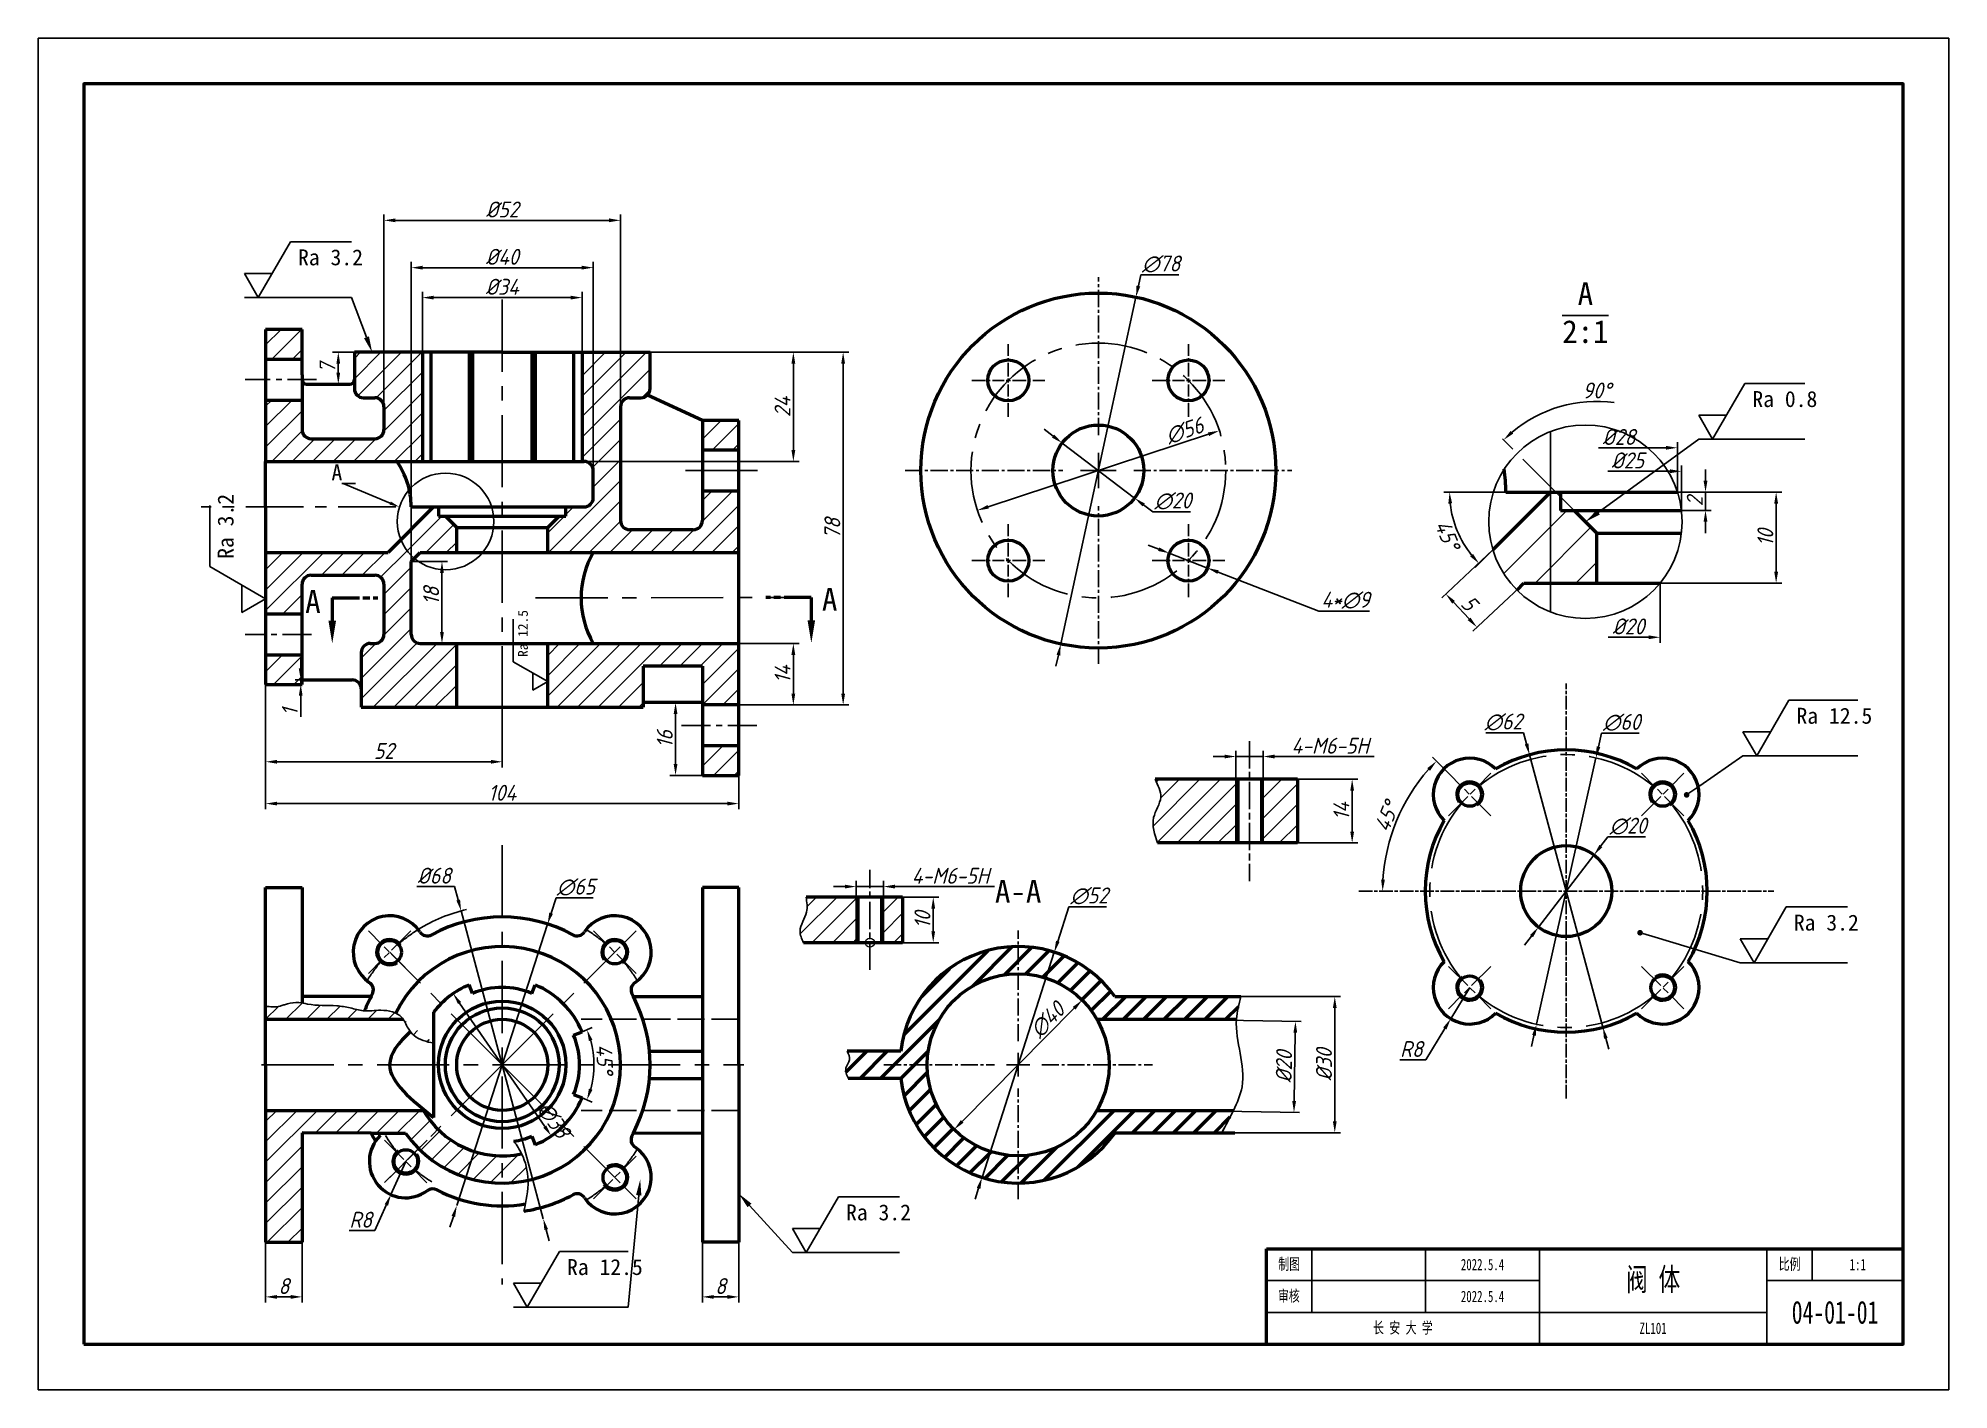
# Model space of a CAD drawing. Header units: millimetres. Extents: x 0 to 420, y 0 to 297.
import ezdxf
from ezdxf import colors
from ezdxf.entities.mleader import LeaderData, LeaderLine
from ezdxf.math import Vec2, Vec3

# ---------------------------------------------------------------- set-up
doc = ezdxf.new("R2010")
doc.units = ezdxf.units.MM
for name, pattern in [('ACAD_ISO02W100', [15, 12, -3]), ('AM_ISO08W050', [18, 12, -1.5, 3, -1.5]), ('AM_ISO08W050x2', [9, 6, -0.75, 1.5, -0.75]), ('Amconstr', [9999, 9999, 0]), ('CENTER', [50.8, 31.75, -6.35, 6.35, -6.35]), ('CENTER2', [1.125, 0.75, -0.125, 0.125, -0.125])]:
    doc.linetypes.add(name, pattern=pattern)
for name, color, linetype, lineweight in [('AM_0', 7, 'Continuous', 50), ('AM_10', 7, 'AM_ISO08W050', 50), ('AM_4', 3, 'Continuous', 25), ('AM_5', 3, 'Continuous', 25), ('AM_7', 4, 'AM_ISO08W050', 25), ('AM_9', 253, 'Continuous', 0), ('AM_CL', 1, 'Amconstr', 25), ('粗实线', 7, 'Continuous', 50), ('虚线', 7, 'ACAD_ISO02W100', 25)]:
    doc.layers.add(name, color=color, linetype=linetype, lineweight=lineweight)
doc.layers.add('标注', color=3, linetype='CENTER')
doc.layers.add('点划线', color=3, linetype='CENTER')
doc.styles.add('数字', font='isocp.shx', dxfattribs={"oblique": 15})
doc.styles.add('汉字', font='simfang.ttf', dxfattribs={"width": 0.7, "height": 5})
doc.dimstyles.new('GB-test$0', dxfattribs={"dimtxt": 3.5, "dimasz": 2.5, "dimexe": 1.25, "dimexo": 0, "dimtad": 1, "dimdsep": 46, "dimtxsty": '数字', "dimcen": 2.5, "dimadec": 0, "dimazin": 0, "dimtfac": 1, "dimtmove": 0, "dimatfit": 3, "dimfxl": 1, "dimarcsym": 0})
doc.dimstyles.new('GB-test$2', dxfattribs={"dimtxt": 3.5, "dimasz": 2.5, "dimexe": 1.25, "dimexo": 0, "dimtad": 2, "dimdsep": 46, "dimtxsty": '数字', "dimcen": 2.5, "dimadec": 0, "dimazin": 0, "dimtfac": 1, "dimtmove": 0, "dimatfit": 3, "dimfxl": 1, "dimarcsym": 0})
doc.dimstyles.new('GB-test$3', dxfattribs={"dimtxt": 3.5, "dimasz": 2.5, "dimexe": 1.25, "dimexo": 0, "dimtad": 1, "dimtoh": 1, "dimdsep": 46, "dimtxsty": '数字', "dimcen": 2.5, "dimadec": 0, "dimazin": 0, "dimtfac": 1, "dimtmove": 0, "dimatfit": 0, "dimfxl": 1, "dimarcsym": 0})
doc.dimstyles.new('GB-test$4', dxfattribs={"dimtxt": 3.5, "dimasz": 2.5, "dimexe": 1.25, "dimexo": 0, "dimtad": 1, "dimtoh": 1, "dimdsep": 46, "dimtxsty": '数字', "dimcen": 2.5, "dimadec": 0, "dimazin": 0, "dimtfac": 1, "dimtmove": 0, "dimatfit": 0, "dimfxl": 1, "dimarcsym": 0})
doc.dimstyles.new('GB-test一半隐藏$0', dxfattribs={"dimtxt": 3.5, "dimasz": 2.5, "dimexe": 1.25, "dimexo": 0, "dimtad": 1, "dimdsep": 46, "dimtxsty": '数字', "dimcen": 2.5, "dimse1": 1, "dimsd1": 1, "dimadec": 0, "dimazin": 0, "dimtfac": 1, "dimtmove": 0, "dimatfit": 3, "dimfxl": 1, "dimarcsym": 0})
doc.dimstyles.new('GB-test一半隐藏$2', dxfattribs={"dimtxt": 3.5, "dimasz": 2.5, "dimexe": 1.25, "dimexo": 0, "dimtad": 1, "dimdsep": 46, "dimtxsty": '数字', "dimcen": 2.5, "dimse1": 1, "dimsd1": 1, "dimadec": 0, "dimazin": 0, "dimtfac": 1, "dimtmove": 0, "dimatfit": 3, "dimfxl": 1, "dimarcsym": 0})

msp = doc.modelspace()

# ---------------------------------------------------------------- texts
at = {"attachment_point": 5, "style": '汉字'}
for s, width, gutter_width, heights, insert, char_height in [('制图', 10, 12.5, [0], (275, 27.5), 2.5), ('2022.5.4', 25, 25, [0], (317.5, 27.5), 2.5), ('阀 体', 50, 25, [0], (355, 24), 5), ('比例', 10, 25, [0], (385, 27.5), 2.5), ('1:1', 20, 25, [0], (400, 27.5), 2.5), ('审核', 9.82819, 12.5, [6.934], (274.914, 20.5), 2.5), ('2022.5.4', 25, 25, [0], (317.5, 20.5), 2.5), ('04-01-01', 30, 25, [0], (395, 17), 5), ('长 安 大 学', 60, 25, [0], (300, 13.5), 2.5), ('ZL101', 50, 25, [0], (355, 13.5), 2.5)]:
    msp.add_mtext_dynamic_manual_height_columns(s, width=width, gutter_width=gutter_width, heights=heights, dxfattribs=dict(at, insert=insert, char_height=char_height))
at = {"layer": 'AM_10', "color": 7}
msp.add_text('A', height=5, dxfattribs=at).set_placement((58.693, 170.729))
at = {"layer": 'AM_10', "color": 7, "lineweight": 50, "ltscale": 0.5, "char_height": 5, "attachment_point": 5}
for s, insert in [('A', (173.986, 173.698)), ('A-A', (215.423, 109.527))]:
    msp.add_mtext(s, dxfattribs=dict(at, insert=insert))
at = {"layer": 'AM_4', "color": 7, "ltscale": 0.5, "insert": (340.117, 236.671), "char_height": 5, "attachment_point": 5}
msp.add_mtext('A\\P\\O2:1', dxfattribs=at)

# ---------------------------------------------------------------- blocks, each defined once
blk = doc.blocks.new('*U22')
at = {"layer": '点划线', "ltscale": 0.5}
blk.add_line((-12.37, -12.37), (12.37, 12.37), dxfattribs=at)
blk = doc.blocks.new('*U23')
at = {"layer": '粗实线', "color": 0, "linetype": 'ByBlock', "lineweight": -2, "transparency": 16777216}
for p, rotation in [((89.63, 83.78), 90.00000000000001), ((89.63, 59.03), 180), ((114.37, 59.03), 270)]:
    blk.add_blockref('*U22', p, dxfattribs=dict(at, rotation=rotation))
blk.add_blockref('*U22', (114.37, 83.78), dxfattribs=at)
blk = doc.blocks.new('*U12')
at = {"layer": 'AM_0'}
blk.add_circle((126.75, 96.16), 2.59, dxfattribs=at)
at = {"layer": 'AM_4'}
blk.add_arc((126.75, 96.16), 3, 305, 215, dxfattribs=at)
at = {"layer": 'AM_7', "linetype": 'AM_ISO08W050x2'}
for p, q in [((122.08, 91.49), (131.42, 100.82)), ((131.42, 91.49), (122.08, 100.82))]:
    blk.add_line(p, q, dxfattribs=at)
blk = doc.blocks.new('*U13')
at = {"layer": 'AM_0'}
blk.add_circle((77.25, 96.16), 2.59, dxfattribs=at)
at = {"layer": 'AM_4'}
blk.add_arc((77.25, 96.16), 3, 35, 305, dxfattribs=at)
at = {"layer": 'AM_7', "linetype": 'AM_ISO08W050x2'}
for p, q in [((81.92, 91.49), (72.58, 100.82)), ((81.92, 100.82), (72.58, 91.49))]:
    blk.add_line(p, q, dxfattribs=at)
blk = doc.blocks.new('*U14')
at = {"layer": 'AM_0'}
blk.add_circle((126.75, 46.66), 2.59, dxfattribs=at)
at = {"layer": 'AM_4'}
blk.add_arc((126.75, 46.66), 3, 215, 125, dxfattribs=at)
at = {"layer": 'AM_7', "linetype": 'AM_ISO08W050x2'}
for p, q in [((122.08, 51.32), (131.42, 41.99)), ((122.08, 41.99), (131.42, 51.32))]:
    blk.add_line(p, q, dxfattribs=at)
blk = doc.blocks.new('*U15')
at = {"layer": 'AM_0'}
blk.add_circle((80.81, 50.17), 2.59, dxfattribs=at)
at = {"layer": 'AM_4'}
blk.add_arc((80.81, 50.17), 3, 124.7865, 34.7865, dxfattribs=at)
at = {"layer": 'AM_7', "linetype": 'AM_ISO08W050x2'}
for p, q in [((85.49, 54.82), (76.12, 45.52)), ((76.16, 54.86), (85.46, 45.49))]:
    blk.add_line(p, q, dxfattribs=at)
blk = doc.blocks.new('*U24')
at = {"layer": '点划线', "color": 0, "linetype": 'CENTER2', "ltscale": 4, "transparency": 16777216}
for p, q in [((0, 0.9), (0, 8)), ((-8, 0), (-0.9, 0)), ((0.9, 0), (8, 0)), ((0, -8), (0, -0.9))]:
    blk.add_line(p, q, dxfattribs=at)
at = {"layer": '点划线', "color": 0, "linetype": 'Continuous', "ltscale": 4, "transparency": 16777216}
for p, q in [((-0.45, 0), (0.45, 0)), ((0, -0.45), (0, 0.45))]:
    blk.add_line(p, q, dxfattribs=at)
blk = doc.blocks.new('*U25')
at = {"layer": '点划线', "color": 0, "linetype": 'CENTER2', "ltscale": 4, "transparency": 16777216}
for p, q in [((0, 0.9), (0, 8)), ((-8, 0), (-0.9, 0)), ((0.9, 0), (8, 0)), ((0, -8), (0, -0.9))]:
    blk.add_line(p, q, dxfattribs=at)
at = {"layer": '点划线', "color": 0, "linetype": 'Continuous', "ltscale": 4, "transparency": 16777216}
for p, q in [((-0.45, 0), (0.45, 0)), ((0, -0.45), (0, 0.45))]:
    blk.add_line(p, q, dxfattribs=at)
blk = doc.blocks.new('*U26')
at = {"layer": '点划线', "color": 0, "linetype": 'CENTER2', "ltscale": 4, "transparency": 16777216}
for p, q in [((0, 0.9), (0, 8)), ((-8, 0), (-0.9, 0)), ((0.9, 0), (8, 0)), ((0, -8), (0, -0.9))]:
    blk.add_line(p, q, dxfattribs=at)
at = {"layer": '点划线', "color": 0, "linetype": 'Continuous', "ltscale": 4, "transparency": 16777216}
for p, q in [((-0.45, 0), (0.45, 0)), ((0, -0.45), (0, 0.45))]:
    blk.add_line(p, q, dxfattribs=at)
blk = doc.blocks.new('*U27')
at = {"layer": '点划线', "color": 0, "linetype": 'CENTER2', "ltscale": 4, "transparency": 16777216}
for p, q in [((0, 0.9), (0, 8)), ((-8, 0), (-0.9, 0)), ((0.9, 0), (8, 0)), ((0, -8), (0, -0.9))]:
    blk.add_line(p, q, dxfattribs=at)
at = {"layer": '点划线', "color": 0, "linetype": 'Continuous', "ltscale": 4, "transparency": 16777216}
for p, q in [((-0.45, 0), (0.45, 0)), ((0, -0.45), (0, 0.45))]:
    blk.add_line(p, q, dxfattribs=at)
blk = doc.blocks.new('*U28')
at = {"layer": '点划线', "color": 0, "linetype": 'CENTER2', "ltscale": 5, "transparency": 16777216}
for p, q in [((0, 7.8), (0, 42.5)), ((-42.5, 0), (-7.8, 0)), ((7.8, 0), (42.5, 0)), ((0, -42.5), (0, -7.8))]:
    blk.add_line(p, q, dxfattribs=at)
at = {"layer": '点划线', "color": 0, "linetype": 'Continuous', "ltscale": 5, "transparency": 16777216}
for p, q in [((-3.9, 0), (3.9, 0)), ((0, -3.9), (0, 3.9))]:
    blk.add_line(p, q, dxfattribs=at)
blk = doc.blocks.new('*U29')
at = {"layer": '点划线', "color": 0, "linetype": 'CENTER2', "ltscale": 5, "transparency": 16777216}
for p, q in [((0, 5.2), (0, 29.5)), ((-29.5, 0), (-5.2, 0)), ((5.2, 0), (29.5, 0)), ((0, -29.5), (0, -5.2))]:
    blk.add_line(p, q, dxfattribs=at)
at = {"layer": '点划线', "color": 0, "linetype": 'Continuous', "ltscale": 5, "transparency": 16777216}
for p, q in [((-2.6, 0), (2.6, 0)), ((0, -2.6), (0, 2.6))]:
    blk.add_line(p, q, dxfattribs=at)
blk = doc.blocks.new('*U16')
at = {"layer": 'AM_0'}
for p, q in [((180.23, 98.25), (180.23, 108.25)), ((185.42, 98.25), (185.42, 108.25))]:
    blk.add_line(p, q, dxfattribs=at)
at = {"layer": 'AM_4'}
for p, q in [((179.82, 98.25), (179.82, 108.25)), ((185.82, 98.25), (185.82, 108.25))]:
    blk.add_line(p, q, dxfattribs=at)
at = {"layer": 'AM_7', "linetype": 'AM_ISO08W050x2'}
blk.add_line((182.82, 92.25), (182.82, 114.25), dxfattribs=at)
blk = doc.blocks.new('*U17')
at = {"layer": 'AM_0'}
blk.add_circle((314.69, 130.8), 2.59, dxfattribs=at)
at = {"layer": 'AM_4'}
blk.add_arc((314.69, 130.8), 3, 305, 215, dxfattribs=at)
at = {"layer": 'AM_7', "linetype": 'AM_ISO08W050x2'}
for p, q in [((310.02, 126.14), (319.35, 135.47)), ((319.35, 126.14), (310.02, 135.47))]:
    blk.add_line(p, q, dxfattribs=at)
blk = doc.blocks.new('*U18')
at = {"layer": 'AM_0'}
blk.add_circle((314.69, 88.38), 2.59, dxfattribs=at)
at = {"layer": 'AM_4'}
blk.add_arc((314.69, 88.38), 3, 125, 35, dxfattribs=at)
at = {"layer": 'AM_7', "linetype": 'AM_ISO08W050x2'}
for p, q in [((319.35, 93.05), (310.02, 83.71)), ((310.02, 93.05), (319.35, 83.71))]:
    blk.add_line(p, q, dxfattribs=at)
blk = doc.blocks.new('*U19')
at = {"layer": 'AM_0'}
blk.add_circle((357.11, 88.38), 2.59, dxfattribs=at)
at = {"layer": 'AM_4'}
blk.add_arc((357.11, 88.38), 3, 215, 125, dxfattribs=at)
at = {"layer": 'AM_7', "linetype": 'AM_ISO08W050x2'}
for p, q in [((352.45, 93.05), (361.78, 83.71)), ((352.45, 83.71), (361.78, 93.05))]:
    blk.add_line(p, q, dxfattribs=at)
blk = doc.blocks.new('*U20')
at = {"layer": 'AM_0'}
for p, q in [((263.7, 134.16), (263.7, 120.16)), ((268.89, 134.16), (268.89, 120.16))]:
    blk.add_line(p, q, dxfattribs=at)
at = {"layer": 'AM_4'}
for p, q in [((263.29, 134.16), (263.29, 120.16)), ((269.29, 134.16), (269.29, 120.16))]:
    blk.add_line(p, q, dxfattribs=at)
at = {"layer": 'AM_7', "linetype": 'AM_ISO08W050x2'}
blk.add_line((266.29, 142.56), (266.29, 111.76), dxfattribs=at)
blk = doc.blocks.new('*D31')
at = {"layer": 'AM_5', "color": 0, "lineweight": -2, "transparency": 16777216}
for p, q in [((146, 151), (138.86, 151)), ((140.11, 137.5), (140.11, 148.5)), ((146, 135), (138.86, 135))]:
    blk.add_line(p, q, dxfattribs=at)
at = {"layer": 'AM_5', "color": 0, "transparency": 16777216}
for points in [[(139.69, 148.5), (140.52, 148.5), (140.11, 151)], [(139.69, 137.5), (140.52, 137.5), (140.11, 135)]]:
    blk.add_solid(points, dxfattribs=at)
at = {"layer": 'Defpoints', "color": 0, "transparency": 16777216}
for p in [(140.11, 151), (146, 151), (146, 135)]:
    blk.add_point(p, dxfattribs=at)
at = {"layer": 'AM_5', "color": 0, "transparency": 16777216, "insert": (137.73, 143), "char_height": 3.5, "attachment_point": 5, "rotation": 90, "style": '数字'}
blk.add_mtext('16', dxfattribs=at)
blk = doc.blocks.new('*D33')
at = {"layer": 'AM_5', "color": 0, "lineweight": -2, "transparency": 16777216}
for p, q in [((57.71, 158.5), (57.71, 161)), ((58, 156), (56.46, 156)), ((57.71, 156), (57.71, 155)), ((58, 155), (56.46, 155)), ((57.71, 152.5), (57.71, 147.86))]:
    blk.add_line(p, q, dxfattribs=at)
at = {"layer": 'AM_5', "color": 0, "transparency": 16777216}
for points in [[(57.29, 158.5), (58.12, 158.5), (57.71, 156)], [(57.29, 152.5), (58.12, 152.5), (57.71, 155)]]:
    blk.add_solid(points, dxfattribs=at)
at = {"layer": 'Defpoints', "color": 0, "transparency": 16777216}
for p in [(58, 156), (57.71, 155), (58, 155)]:
    blk.add_point(p, dxfattribs=at)
at = {"layer": 'AM_5', "color": 0, "transparency": 16777216, "insert": (55.33, 148.93), "char_height": 3.5, "attachment_point": 5, "rotation": 90, "style": '数字'}
blk.add_mtext('1', dxfattribs=at)
blk = doc.blocks.new('*D34')
at = {"layer": 'AM_5', "color": 0, "lineweight": -2, "transparency": 16777216}
for p, q in [((134.5, 228), (178.2, 228)), ((176.95, 153), (176.95, 225.5)), ((154, 150.5), (178.2, 150.5))]:
    blk.add_line(p, q, dxfattribs=at)
at = {"layer": 'AM_5', "color": 0, "transparency": 16777216}
for points in [[(176.53, 225.5), (177.37, 225.5), (176.95, 228)], [(176.53, 153), (177.37, 153), (176.95, 150.5)]]:
    blk.add_solid(points, dxfattribs=at)
at = {"layer": 'Defpoints', "color": 0, "transparency": 16777216}
for p in [(134.5, 228), (176.95, 228), (154, 150.5)]:
    blk.add_point(p, dxfattribs=at)
at = {"layer": 'AM_5', "color": 0, "transparency": 16777216, "insert": (174.58, 189.25), "char_height": 3.5, "attachment_point": 5, "rotation": 90, "style": '数字'}
blk.add_mtext('78', dxfattribs=at)
blk = doc.blocks.new('*D35')
at = {"layer": 'AM_5', "color": 0, "lineweight": -2, "transparency": 16777216}
for p, q in [((82, 182), (90.01, 182)), ((88.76, 179.5), (88.76, 166.5)), ((84, 164), (90.01, 164))]:
    blk.add_line(p, q, dxfattribs=at)
at = {"layer": 'AM_5', "color": 0, "transparency": 16777216}
for points in [[(88.34, 179.5), (89.17, 179.5), (88.76, 182)], [(88.34, 166.5), (89.17, 166.5), (88.76, 164)]]:
    blk.add_solid(points, dxfattribs=at)
at = {"layer": 'Defpoints', "color": 0, "transparency": 16777216}
for p in [(82, 182), (84, 164), (88.76, 164)]:
    blk.add_point(p, dxfattribs=at)
at = {"layer": 'AM_5', "color": 0, "transparency": 16777216, "insert": (86.38, 174.47), "char_height": 3.5, "attachment_point": 5, "rotation": 90, "style": '数字'}
blk.add_mtext('18', dxfattribs=at)
blk = doc.blocks.new('*D36')
at = {"layer": 'AM_5', "color": 0, "lineweight": -2, "transparency": 16777216}
for p, q in [((50, 155), (50, 136.75)), ((102, 150), (102, 136.75)), ((99.5, 138), (52.5, 138))]:
    blk.add_line(p, q, dxfattribs=at)
at = {"layer": 'AM_5', "color": 0, "transparency": 16777216}
for points in [[(52.5, 138.42), (52.5, 137.58), (50, 138)], [(99.5, 138.42), (99.5, 137.58), (102, 138)]]:
    blk.add_solid(points, dxfattribs=at)
at = {"layer": 'Defpoints', "color": 0, "transparency": 16777216}
for p in [(50, 155), (102, 150), (50, 138)]:
    blk.add_point(p, dxfattribs=at)
at = {"layer": 'AM_5', "color": 0, "transparency": 16777216, "insert": (76, 140.38), "char_height": 3.5, "attachment_point": 5, "style": '数字'}
blk.add_mtext('52', dxfattribs=at)
blk = doc.blocks.new('*D37')
at = {"layer": 'AM_5', "color": 0, "lineweight": -2, "transparency": 16777216}
for p, q in [((50, 155), (50, 127.56)), ((154, 135), (154, 127.56)), ((52.5, 128.81), (151.5, 128.81))]:
    blk.add_line(p, q, dxfattribs=at)
at = {"layer": 'AM_5', "color": 0, "transparency": 16777216}
for points in [[(52.5, 129.23), (52.5, 128.4), (50, 128.81)], [(151.5, 129.23), (151.5, 128.4), (154, 128.81)]]:
    blk.add_solid(points, dxfattribs=at)
at = {"layer": 'Defpoints', "color": 0, "transparency": 16777216}
for p in [(50, 155), (154, 135), (154, 128.81)]:
    blk.add_point(p, dxfattribs=at)
at = {"layer": 'AM_5', "color": 0, "transparency": 16777216, "insert": (102, 131.19), "char_height": 3.5, "attachment_point": 5, "style": '数字'}
blk.add_mtext('104', dxfattribs=at)
blk = doc.blocks.new('*D38')
at = {"layer": 'AM_5', "color": 0, "lineweight": -2, "transparency": 16777216}
for p, q in [((84.45, 228), (84.45, 241.25)), ((86.95, 240), (117.05, 240)), ((119.55, 228), (119.55, 241.25))]:
    blk.add_line(p, q, dxfattribs=at)
at = {"layer": 'AM_5', "color": 0, "transparency": 16777216}
for points in [[(86.95, 240.42), (86.95, 239.58), (84.45, 240)], [(117.05, 240.42), (117.05, 239.58), (119.55, 240)]]:
    blk.add_solid(points, dxfattribs=at)
at = {"layer": 'Defpoints', "color": 0, "transparency": 16777216}
for p in [(119.55, 240), (84.45, 228), (119.55, 228)]:
    blk.add_point(p, dxfattribs=at)
at = {"layer": 'AM_5', "color": 0, "transparency": 16777216, "insert": (102, 242.38), "char_height": 3.5, "attachment_point": 5, "style": '数字'}
blk.add_mtext('%%C34', dxfattribs=at)
blk = doc.blocks.new('*D39')
at = {"layer": 'AM_5', "color": 0, "lineweight": -2, "transparency": 16777216}
for p, q in [((76, 213.5), (76, 258.23)), ((78.5, 256.98), (125.5, 256.98)), ((128, 216), (128, 258.23))]:
    blk.add_line(p, q, dxfattribs=at)
at = {"layer": 'AM_5', "color": 0, "transparency": 16777216}
for points in [[(78.5, 257.4), (78.5, 256.57), (76, 256.98)], [(125.5, 257.4), (125.5, 256.57), (128, 256.98)]]:
    blk.add_solid(points, dxfattribs=at)
at = {"layer": 'Defpoints', "color": 0, "transparency": 16777216}
for p in [(128, 256.98), (128, 216), (76, 213.5)]:
    blk.add_point(p, dxfattribs=at)
at = {"layer": 'AM_5', "color": 0, "transparency": 16777216, "insert": (102, 259.36), "char_height": 3.5, "attachment_point": 5, "style": '数字'}
blk.add_mtext('%%C52', dxfattribs=at)
blk = doc.blocks.new('*D40')
at = {"layer": 'AM_5', "color": 0, "lineweight": -2, "transparency": 16777216}
for p, q in [((82, 174), (82, 247.83)), ((122, 199), (122, 247.83)), ((119.5, 246.58), (84.5, 246.58))]:
    blk.add_line(p, q, dxfattribs=at)
at = {"layer": 'AM_5', "color": 0, "transparency": 16777216}
for points in [[(84.5, 247), (84.5, 246.17), (82, 246.58)], [(119.5, 247), (119.5, 246.17), (122, 246.58)]]:
    blk.add_solid(points, dxfattribs=at)
at = {"layer": 'Defpoints', "color": 0, "transparency": 16777216}
for p in [(82, 246.58), (122, 199), (82, 174)]:
    blk.add_point(p, dxfattribs=at)
at = {"layer": 'AM_5', "color": 0, "transparency": 16777216, "insert": (102, 248.96), "char_height": 3.5, "attachment_point": 5, "style": '数字'}
blk.add_mtext('%%C40', dxfattribs=at)
blk = doc.blocks.new('*D41')
at = {"layer": 'AM_5', "color": 0, "lineweight": -2, "transparency": 16777216}
for p, q in [((154, 164), (167.25, 164)), ((166, 161.5), (166, 153)), ((154, 150.5), (167.25, 150.5))]:
    blk.add_line(p, q, dxfattribs=at)
at = {"layer": 'AM_5', "color": 0, "transparency": 16777216}
for points in [[(165.58, 161.5), (166.42, 161.5), (166, 164)], [(165.58, 153), (166.42, 153), (166, 150.5)]]:
    blk.add_solid(points, dxfattribs=at)
at = {"layer": 'Defpoints', "color": 0, "transparency": 16777216}
for p in [(154, 164), (154, 150.5), (166, 150.5)]:
    blk.add_point(p, dxfattribs=at)
at = {"layer": 'AM_5', "color": 0, "transparency": 16777216, "insert": (163.63, 157.25), "char_height": 3.5, "attachment_point": 5, "rotation": 90, "style": '数字'}
blk.add_mtext('14', dxfattribs=at)
blk = doc.blocks.new('*D42')
at = {"layer": 'AM_5', "color": 0, "lineweight": -2, "transparency": 16777216}
for p, q in [((134.5, 228), (167.25, 228)), ((166, 225.5), (166, 206.5)), ((119.55, 204), (167.25, 204))]:
    blk.add_line(p, q, dxfattribs=at)
at = {"layer": 'AM_5', "color": 0, "transparency": 16777216}
for points in [[(165.58, 225.5), (166.42, 225.5), (166, 228)], [(165.58, 206.5), (166.42, 206.5), (166, 204)]]:
    blk.add_solid(points, dxfattribs=at)
at = {"layer": 'Defpoints', "color": 0, "transparency": 16777216}
for p in [(134.5, 228), (119.55, 204), (166, 204)]:
    blk.add_point(p, dxfattribs=at)
at = {"layer": 'AM_5', "color": 0, "transparency": 16777216, "insert": (163.62, 216), "char_height": 3.5, "attachment_point": 5, "rotation": 90, "style": '数字'}
blk.add_mtext('24', dxfattribs=at)
blk = doc.blocks.new('*S4')
at = {"layer": 'AM_5', "color": 2, "ltscale": 0.5}
for p, q in [((104.42, 159.99), (104.42, 169.35)), ((112, 155.61), (104.42, 159.99)), ((108.75, 153.73), (108.75, 157.49)), ((108.75, 153.73), (112, 155.61))]:
    blk.add_line(p, q, dxfattribs=at)
at = {"layer": 'AM_5', "color": 2, "ltscale": 0.5, "insert": (107.67, 161.03), "char_height": 2.167, "attachment_point": 7, "rotation": 90}
blk.add_mtext('Ra 12.5', dxfattribs=at)
blk = doc.blocks.new('*S5')
at = {"layer": 'AM_5', "color": 2, "ltscale": 0.5}
for p, q in [((37.75, 180.91), (37.75, 194.35)), ((50, 173.84), (37.75, 180.91)), ((44.75, 170.81), (44.75, 176.87)), ((44.75, 170.81), (50, 173.84))]:
    blk.add_line(p, q, dxfattribs=at)
at = {"layer": 'AM_5', "color": 2, "ltscale": 0.5, "insert": (43, 182.59), "char_height": 3.5, "attachment_point": 7, "rotation": 90}
blk.add_mtext('Ra 3.2', dxfattribs=at)
blk = doc.blocks.new('*D43')
at = {"layer": 'AM_5', "color": 0, "lineweight": -2, "transparency": 16777216}
for p, q in [((69.5, 228), (64.72, 228)), ((65.97, 225.5), (65.97, 223.5)), ((68.5, 221), (64.72, 221))]:
    blk.add_line(p, q, dxfattribs=at)
at = {"layer": 'AM_5', "color": 0, "transparency": 16777216}
for points in [[(65.55, 225.5), (66.38, 225.5), (65.97, 228)], [(65.55, 223.5), (66.38, 223.5), (65.97, 221)]]:
    blk.add_solid(points, dxfattribs=at)
at = {"layer": 'Defpoints', "color": 0, "transparency": 16777216}
for p in [(69.5, 228), (65.97, 221), (68.5, 221)]:
    blk.add_point(p, dxfattribs=at)
at = {"layer": 'AM_5', "color": 0, "transparency": 16777216, "insert": (63.59, 224.5), "char_height": 3.5, "attachment_point": 5, "rotation": 90, "style": '数字'}
blk.add_mtext('7', dxfattribs=at)
blk = doc.blocks.new('*S6')
at = {"layer": 'AM_5', "color": 2, "ltscale": 0.5}
for p, q in [((48.36, 240.04), (55.44, 252.29)), ((55.44, 252.29), (68.87, 252.29)), ((45.33, 245.29), (48.36, 240.04)), ((45.33, 245.29), (51.39, 245.29))]:
    blk.add_line(p, q, dxfattribs=at)
at = {"layer": 'AM_5', "ltscale": 0.5}
for p, q in [((45.33, 240.04), (68.87, 240.04)), ((68.87, 240.04), (72.16, 231.28))]:
    blk.add_line(p, q, dxfattribs=at)
at = {"layer": 'AM_5', "linetype": 'Continuous', "ltscale": 0.5}
blk.add_trace([(71.62, 231.07), (72.71, 231.48), (73.4, 228)], dxfattribs=at)
at = {"layer": 'AM_5', "color": 2, "ltscale": 0.5, "insert": (57.11, 247.04), "char_height": 3.5, "attachment_point": 7}
blk.add_mtext('Ra 3.2', dxfattribs=at)
blk = doc.blocks.new('*D44')
at = {"layer": 'AM_5', "color": 0, "lineweight": -2, "transparency": 16777216}
for p, q in [((112.74, 104.72), (113.83, 108.08)), ((113.83, 108.08), (121.98, 108.08)), ((92.02, 40.48), (111.98, 102.34)), ((91.26, 38.1), (90.49, 35.72))]:
    blk.add_line(p, q, dxfattribs=at)
at = {"layer": 'AM_5', "color": 0, "transparency": 16777216}
for points in [[(112.35, 104.85), (113.14, 104.59), (111.98, 102.34)], [(90.86, 38.22), (91.65, 37.97), (92.02, 40.48)]]:
    blk.add_solid(points, dxfattribs=at)
at = {"layer": 'Defpoints', "color": 0, "transparency": 16777216}
for p in [(111.98, 102.34), (92.02, 40.48)]:
    blk.add_point(p, dxfattribs=at)
at = {"layer": 'AM_5', "color": 0, "transparency": 16777216, "insert": (118.21, 110.45), "char_height": 3.5, "attachment_point": 5, "style": '数字'}
blk.add_mtext('∅65', dxfattribs=at)
blk = doc.blocks.new('*D45')
at = {"layer": 'AM_5', "color": 0, "lineweight": -2, "transparency": 16777216}
for p, q in [((91.54, 110.59), (83.21, 110.59)), ((92.32, 107.64), (91.54, 110.59)), ((111.03, 37.59), (92.97, 105.22)), ((111.68, 35.18), (112.32, 32.76))]:
    blk.add_line(p, q, dxfattribs=at)
blk.add_arc((102, 71.41), 35, 102.9061, 121.8751, dxfattribs=at)
at = {"layer": 'AM_5', "color": 0, "transparency": 16777216}
for points in [[(92.73, 107.74), (91.92, 107.53), (92.97, 105.22)], [(112.08, 35.28), (111.27, 35.07), (111.03, 37.59)]]:
    blk.add_solid(points, dxfattribs=at)
at = {"layer": 'Defpoints', "color": 0, "transparency": 16777216}
for p in [(92.97, 105.22), (111.03, 37.59)]:
    blk.add_point(p, dxfattribs=at)
at = {"layer": 'AM_5', "color": 0, "transparency": 16777216, "insert": (87.06, 112.97), "char_height": 3.5, "attachment_point": 5, "style": '数字'}
blk.add_mtext('%%C68', dxfattribs=at)
blk = doc.blocks.new('*D46')
at = {"layer": 'AM_5', "color": 0, "lineweight": -2, "transparency": 16777216}
blk.add_line((92.63, 84.99), (111.37, 57.82), dxfattribs=at)
at = {"layer": 'AM_5', "color": 0, "transparency": 16777216}
for points in [[(92.97, 85.22), (92.29, 84.75), (91.21, 87.05)], [(111.71, 58.06), (111.03, 57.59), (112.79, 55.77)]]:
    blk.add_solid(points, dxfattribs=at)
at = {"layer": 'Defpoints', "color": 0, "transparency": 16777216}
for p in [(91.21, 87.05), (112.79, 55.77)]:
    blk.add_point(p, dxfattribs=at)
at = {"layer": 'AM_5', "color": 0, "transparency": 16777216, "insert": (113.25, 59.28), "char_height": 3.5, "attachment_point": 5, "rotation": 304.6014, "style": '数字'}
blk.add_mtext('∅38', dxfattribs=at)
blk = doc.blocks.new('*D47')
at = {"layer": 'AM_5', "color": 0, "lineweight": -2, "transparency": 16777216}
for p, q in [((80.79, 50.19), (77.54, 42.88)), ((76.52, 40.6), (74.03, 35)), ((74.03, 35), (68.36, 35))]:
    blk.add_line(p, q, dxfattribs=at)
at = {"layer": 'AM_5', "color": 0, "transparency": 16777216}
blk.add_solid([(76.14, 40.77), (76.9, 40.43), (77.54, 42.88)], dxfattribs=at)
at = {"layer": 'Defpoints', "color": 0, "transparency": 16777216}
for p in [(80.79, 50.19), (77.54, 42.88)]:
    blk.add_point(p, dxfattribs=at)
at = {"layer": 'AM_5', "color": 0, "transparency": 16777216, "insert": (70.89, 37.37), "char_height": 3.5, "attachment_point": 5, "style": '数字'}
blk.add_mtext('R8', dxfattribs=at)
blk = doc.blocks.new('*D48')
at = {"layer": 'AM_5', "color": 0, "lineweight": -2, "transparency": 16777216}
for p, q in [((50, 32.41), (50, 19.16)), ((58, 32.41), (58, 19.16)), ((52.5, 20.41), (55.5, 20.41))]:
    blk.add_line(p, q, dxfattribs=at)
at = {"layer": 'AM_5', "color": 0, "transparency": 16777216}
for points in [[(52.5, 20.82), (52.5, 19.99), (50, 20.41)], [(55.5, 20.82), (55.5, 19.99), (58, 20.41)]]:
    blk.add_solid(points, dxfattribs=at)
at = {"layer": 'Defpoints', "color": 0, "transparency": 16777216}
for p in [(50, 32.41), (58, 32.41), (58, 20.41)]:
    blk.add_point(p, dxfattribs=at)
at = {"layer": 'AM_5', "color": 0, "transparency": 16777216, "insert": (54, 22.78), "char_height": 3.5, "attachment_point": 5, "style": '数字'}
blk.add_mtext('8', dxfattribs=at)
blk = doc.blocks.new('*D49')
at = {"layer": 'AM_5', "color": 0, "lineweight": -2, "transparency": 16777216}
for p, q in [((146, 32.41), (146, 19.16)), ((154, 32.41), (154, 19.16)), ((148.5, 20.41), (151.5, 20.41))]:
    blk.add_line(p, q, dxfattribs=at)
at = {"layer": 'AM_5', "color": 0, "transparency": 16777216}
for points in [[(148.5, 20.82), (148.5, 19.99), (146, 20.41)], [(151.5, 20.82), (151.5, 19.99), (154, 20.41)]]:
    blk.add_solid(points, dxfattribs=at)
at = {"layer": 'Defpoints', "color": 0, "transparency": 16777216}
for p in [(146, 32.41), (154, 32.41), (154, 20.41)]:
    blk.add_point(p, dxfattribs=at)
at = {"layer": 'AM_5', "color": 0, "transparency": 16777216, "insert": (150, 22.78), "char_height": 3.5, "attachment_point": 5, "style": '数字'}
blk.add_mtext('8', dxfattribs=at)
blk = doc.blocks.new('*D50')
at = {"layer": 'AM_5', "color": 0, "lineweight": -2, "transparency": 16777216}
for p, q in [((119.55, 78.68), (121.79, 79.6)), ((119.55, 64.14), (121.79, 63.21))]:
    blk.add_line(p, q, dxfattribs=at)
blk.add_arc((102, 71.41), 20.17, 344.6049, 15.3951, dxfattribs=at)
at = {"layer": 'AM_5', "color": 0, "transparency": 16777216}
for points in [[(121.06, 76.63), (121.84, 76.9), (120.64, 79.13)], [(121.84, 65.92), (121.06, 66.19), (120.64, 63.69)]]:
    blk.add_solid(points, dxfattribs=at)
at = {"layer": 'Defpoints', "color": 0, "transparency": 16777216}
for p in [(117.71, 77.91), (119.55, 78.68), (122, 68.77), (117.71, 64.9), (119.55, 64.14)]:
    blk.add_point(p, dxfattribs=at)
at = {"layer": 'AM_5', "color": 0, "transparency": 16777216, "insert": (124.51, 72.67), "char_height": 3.5, "attachment_point": 5, "rotation": 273.2102, "style": '数字'}
blk.add_mtext('45°', dxfattribs=at)
blk = doc.blocks.new('*S7')
at = {"layer": 'AM_5', "color": 2, "ltscale": 0.5}
for p, q in [((168.83, 30.17), (175.9, 42.43)), ((175.9, 42.43), (189.34, 42.43)), ((165.8, 35.42), (168.83, 30.17)), ((165.8, 35.42), (171.86, 35.42))]:
    blk.add_line(p, q, dxfattribs=at)
at = {"layer": 'AM_5', "ltscale": 0.5}
for p, q in [((165.8, 30.17), (156.36, 40.52)), ((189.34, 30.17), (165.8, 30.17))]:
    blk.add_line(p, q, dxfattribs=at)
at = {"layer": 'AM_5', "linetype": 'Continuous', "ltscale": 0.5}
blk.add_trace([(156.79, 40.91), (155.93, 40.12), (154, 43.1)], dxfattribs=at)
at = {"layer": 'AM_5', "color": 2, "ltscale": 0.5, "insert": (177.58, 37.17), "char_height": 3.5, "attachment_point": 7}
blk.add_mtext('Ra 3.2', dxfattribs=at)
blk = doc.blocks.new('*D51')
at = {"layer": 'AM_5', "color": 0, "lineweight": -2, "transparency": 16777216}
blk.add_line((203.11, 58.97), (227.73, 83.84), dxfattribs=at)
at = {"layer": 'AM_5', "color": 0, "transparency": 16777216}
for points in [[(227.44, 84.14), (228.03, 83.55), (229.49, 85.62)], [(202.82, 59.26), (203.41, 58.68), (201.35, 57.19)]]:
    blk.add_solid(points, dxfattribs=at)
at = {"layer": 'Defpoints', "color": 0, "transparency": 16777216}
for p in [(229.49, 85.62), (201.35, 57.19)]:
    blk.add_point(p, dxfattribs=at)
at = {"layer": 'AM_5', "color": 0, "transparency": 16777216, "insert": (221.86, 81.28), "char_height": 3.5, "attachment_point": 5, "rotation": 45.2945, "style": '数字'}
blk.add_mtext('∅40', dxfattribs=at)
blk = doc.blocks.new('*D52')
at = {"layer": 'AM_5', "color": 0, "lineweight": -2, "transparency": 16777216}
for p, q in [((224.13, 98.54), (226.57, 106.14)), ((226.57, 106.14), (234.87, 106.14)), ((207.48, 46.65), (223.37, 96.16)), ((206.71, 44.27), (205.95, 41.89))]:
    blk.add_line(p, q, dxfattribs=at)
at = {"layer": 'AM_5', "color": 0, "transparency": 16777216}
for points in [[(223.74, 98.67), (224.53, 98.42), (223.37, 96.16)], [(206.32, 44.4), (207.11, 44.14), (207.48, 46.65)]]:
    blk.add_solid(points, dxfattribs=at)
at = {"layer": 'Defpoints', "color": 0, "transparency": 16777216}
for p in [(223.37, 96.16), (207.48, 46.65)]:
    blk.add_point(p, dxfattribs=at)
at = {"layer": 'AM_5', "color": 0, "transparency": 16777216, "insert": (231.03, 108.52), "char_height": 3.5, "attachment_point": 5, "style": '数字'}
blk.add_mtext('∅52', dxfattribs=at)
blk = doc.blocks.new('*D53')
at = {"layer": 'AM_5', "color": 0, "lineweight": -2, "transparency": 16777216}
for p, q in [((248.07, 81.41), (277.63, 80.92)), ((276.34, 78.44), (276.1, 63.44)), ((247.74, 61.41), (277.3, 60.92))]:
    blk.add_line(p, q, dxfattribs=at)
at = {"layer": 'AM_5', "color": 0, "transparency": 16777216}
for points in [[(275.93, 78.45), (276.76, 78.44), (276.38, 80.94)], [(275.68, 63.45), (276.51, 63.43), (276.05, 60.94)]]:
    blk.add_solid(points, dxfattribs=at)
at = {"layer": 'Defpoints', "color": 0, "transparency": 16777216}
for p in [(248.07, 81.41), (247.74, 61.41), (276.05, 60.94)]:
    blk.add_point(p, dxfattribs=at)
at = {"layer": 'AM_5', "color": 0, "transparency": 16777216, "insert": (273.84, 70.98), "char_height": 3.5, "attachment_point": 5, "rotation": 89.0593, "style": '数字'}
blk.add_mtext('%%C20', dxfattribs=at)
blk = doc.blocks.new('*D54')
at = {"layer": 'AM_5', "color": 0, "lineweight": -2, "transparency": 16777216}
for p, q in [((264.39, 86.41), (286.27, 86.41)), ((285.02, 83.91), (285.02, 58.99)), ((263.07, 56.49), (286.27, 56.49))]:
    blk.add_line(p, q, dxfattribs=at)
at = {"layer": 'AM_5', "color": 0, "transparency": 16777216}
for points in [[(284.61, 83.91), (285.44, 83.91), (285.02, 86.41)], [(284.61, 58.99), (285.44, 58.99), (285.02, 56.49)]]:
    blk.add_solid(points, dxfattribs=at)
at = {"layer": 'Defpoints', "color": 0, "transparency": 16777216}
for p in [(264.39, 86.41), (263.07, 56.49), (285.02, 56.49)]:
    blk.add_point(p, dxfattribs=at)
at = {"layer": 'AM_5', "color": 0, "transparency": 16777216, "insert": (282.65, 71.45), "char_height": 3.5, "attachment_point": 5, "rotation": 90, "style": '数字'}
blk.add_mtext('%%C30', dxfattribs=at)
blk = doc.blocks.new('*D55')
at = {"layer": 'AM_5', "color": 0, "lineweight": -2, "transparency": 16777216}
for p, q in [((177.32, 110.58), (174.82, 110.58)), ((179.82, 103.25), (179.82, 111.83)), ((179.82, 110.58), (185.82, 110.58)), ((185.82, 103.25), (185.82, 111.83)), ((188.32, 110.58), (210.23, 110.58))]:
    blk.add_line(p, q, dxfattribs=at)
at = {"layer": 'AM_5', "color": 0, "transparency": 16777216}
for points in [[(177.32, 110.99), (177.32, 110.16), (179.82, 110.58)], [(188.32, 110.99), (188.32, 110.16), (185.82, 110.58)]]:
    blk.add_solid(points, dxfattribs=at)
at = {"layer": 'Defpoints', "color": 0, "transparency": 16777216}
for p in [(185.82, 110.58), (179.82, 103.25), (185.82, 103.25)]:
    blk.add_point(p, dxfattribs=at)
at = {"layer": 'AM_5', "color": 0, "transparency": 16777216, "insert": (200.53, 112.95), "char_height": 3.5, "attachment_point": 5, "style": '数字'}
blk.add_mtext('4-M6-5H', dxfattribs=at)
blk = doc.blocks.new('*D30')
at = {"layer": 'AM_5', "color": 0, "lineweight": -2, "transparency": 16777216}
for p, q in [((260.79, 139.16), (258.29, 139.16)), ((263.29, 127.16), (263.29, 140.41)), ((263.29, 139.16), (269.29, 139.16)), ((269.29, 127.16), (269.29, 140.41)), ((271.79, 139.16), (293.7, 139.16))]:
    blk.add_line(p, q, dxfattribs=at)
at = {"layer": 'AM_5', "color": 0, "transparency": 16777216}
for points in [[(260.79, 139.57), (260.79, 138.74), (263.29, 139.16)], [(271.79, 139.57), (271.79, 138.74), (269.29, 139.16)]]:
    blk.add_solid(points, dxfattribs=at)
at = {"layer": 'Defpoints', "color": 0, "transparency": 16777216}
for p in [(269.29, 139.16), (263.29, 127.16), (269.29, 127.16)]:
    blk.add_point(p, dxfattribs=at)
at = {"layer": 'AM_5', "color": 0, "transparency": 16777216, "insert": (284, 141.53), "char_height": 3.5, "attachment_point": 5, "style": '数字'}
blk.add_mtext('4-M6-5H', dxfattribs=at)
blk = doc.blocks.new('*D56')
at = {"layer": 'AM_5', "color": 0, "lineweight": -2, "transparency": 16777216}
for p, q in [((190.03, 108.25), (198, 108.25)), ((196.75, 105.75), (196.75, 100.75)), ((190.03, 98.25), (198, 98.25))]:
    blk.add_line(p, q, dxfattribs=at)
at = {"layer": 'AM_5', "color": 0, "transparency": 16777216}
for points in [[(196.34, 105.75), (197.17, 105.75), (196.75, 108.25)], [(196.34, 100.75), (197.17, 100.75), (196.75, 98.25)]]:
    blk.add_solid(points, dxfattribs=at)
at = {"layer": 'Defpoints', "color": 0, "transparency": 16777216}
for p in [(190.03, 108.25), (190.03, 98.25), (196.75, 98.25)]:
    blk.add_point(p, dxfattribs=at)
at = {"layer": 'AM_5', "color": 0, "transparency": 16777216, "insert": (194.38, 103.25), "char_height": 3.5, "attachment_point": 5, "rotation": 90, "style": '数字'}
blk.add_mtext('10', dxfattribs=at)
blk = doc.blocks.new('*D57')
at = {"layer": 'AM_5', "color": 0, "lineweight": -2, "transparency": 16777216}
for p, q in [((276.84, 134.16), (290.09, 134.16)), ((288.84, 131.66), (288.84, 122.66)), ((276.84, 120.16), (290.09, 120.16))]:
    blk.add_line(p, q, dxfattribs=at)
at = {"layer": 'AM_5', "color": 0, "transparency": 16777216}
for points in [[(288.43, 131.66), (289.26, 131.66), (288.84, 134.16)], [(288.43, 122.66), (289.26, 122.66), (288.84, 120.16)]]:
    blk.add_solid(points, dxfattribs=at)
at = {"layer": 'Defpoints', "color": 0, "transparency": 16777216}
for p in [(276.84, 134.16), (276.84, 120.16), (288.84, 120.16)]:
    blk.add_point(p, dxfattribs=at)
at = {"layer": 'AM_5', "color": 0, "transparency": 16777216, "insert": (286.47, 127.16), "char_height": 3.5, "attachment_point": 5, "rotation": 90, "style": '数字'}
blk.add_mtext('14', dxfattribs=at)
blk = doc.blocks.new('*D58')
at = {"layer": 'AM_5', "color": 0, "lineweight": -2, "transparency": 16777216}
for p, q in [((357.85, 207), (343.01, 207)), ((360.35, 197.25), (360.35, 208.25))]:
    blk.add_line(p, q, dxfattribs=at)
at = {"layer": 'AM_5', "color": 0, "transparency": 16777216}
blk.add_solid([(357.85, 207.42), (357.85, 206.59), (360.35, 207)], dxfattribs=at)
at = {"layer": 'Defpoints', "color": 0, "transparency": 16777216}
for p in [(360.35, 207), (334.62, 197.25), (360.35, 197.25)]:
    blk.add_point(p, dxfattribs=at)
at = {"layer": 'AM_5', "color": 0, "transparency": 16777216, "insert": (347.49, 209.38), "char_height": 3.5, "attachment_point": 5, "style": '数字'}
blk.add_mtext('%%C28', dxfattribs=at)
blk = doc.blocks.new('*D59')
at = {"layer": 'AM_5', "color": 0, "lineweight": -2, "transparency": 16777216}
for p, q in [((358.72, 201.84), (345.03, 201.84)), ((361.22, 193.25), (361.22, 203.09))]:
    blk.add_line(p, q, dxfattribs=at)
at = {"layer": 'AM_5', "color": 0, "transparency": 16777216}
blk.add_solid([(358.72, 202.26), (358.72, 201.43), (361.22, 201.84)], dxfattribs=at)
at = {"layer": 'Defpoints', "color": 0, "transparency": 16777216}
for p in [(361.22, 201.84), (337.62, 193.25), (361.22, 193.25)]:
    blk.add_point(p, dxfattribs=at)
at = {"layer": 'AM_5', "color": 0, "transparency": 16777216, "insert": (349.42, 204.22), "char_height": 3.5, "attachment_point": 5, "style": '数字'}
blk.add_mtext('%%C25', dxfattribs=at)
blk = doc.blocks.new('*D60')
at = {"layer": 'AM_5', "color": 0, "lineweight": -2, "transparency": 16777216}
for p, q in [((366.52, 199.75), (366.52, 202.25)), ((360.35, 197.25), (367.77, 197.25)), ((360.35, 193.25), (367.77, 193.25)), ((366.52, 197.25), (366.52, 193.25)), ((366.52, 190.75), (366.52, 188.25))]:
    blk.add_line(p, q, dxfattribs=at)
at = {"layer": 'AM_5', "color": 0, "transparency": 16777216}
for points in [[(366.1, 199.75), (366.94, 199.75), (366.52, 197.25)], [(366.1, 190.75), (366.94, 190.75), (366.52, 193.25)]]:
    blk.add_solid(points, dxfattribs=at)
at = {"layer": 'Defpoints', "color": 0, "transparency": 16777216}
for p in [(360.35, 197.25), (360.35, 193.25), (366.52, 193.25)]:
    blk.add_point(p, dxfattribs=at)
at = {"layer": 'AM_5', "color": 0, "transparency": 16777216, "insert": (364.15, 195.25), "char_height": 3.5, "attachment_point": 5, "rotation": 90, "style": '数字'}
blk.add_mtext('2', dxfattribs=at)
blk = doc.blocks.new('*D61')
at = {"layer": 'AM_5', "color": 0, "lineweight": -2, "transparency": 16777216}
for p, q in [((360.35, 197.25), (383.3, 197.25)), ((382.05, 194.75), (382.05, 179.75)), ((356.53, 177.25), (383.3, 177.25))]:
    blk.add_line(p, q, dxfattribs=at)
at = {"layer": 'AM_5', "color": 0, "transparency": 16777216}
for points in [[(381.63, 194.75), (382.47, 194.75), (382.05, 197.25)], [(381.63, 179.75), (382.47, 179.75), (382.05, 177.25)]]:
    blk.add_solid(points, dxfattribs=at)
at = {"layer": 'Defpoints', "color": 0, "transparency": 16777216}
for p in [(360.35, 197.25), (356.53, 177.25), (382.05, 177.25)]:
    blk.add_point(p, dxfattribs=at)
at = {"layer": 'AM_5', "color": 0, "transparency": 16777216, "insert": (379.68, 187.25), "char_height": 3.5, "attachment_point": 5, "rotation": 90, "style": '数字'}
blk.add_mtext('10', dxfattribs=at)
blk = doc.blocks.new('*S8')
at = {"layer": 'AM_5', "color": 2, "ltscale": 0.5}
for p, q in [((368.07, 208.9), (375.14, 221.15)), ((375.14, 221.15), (388.37, 221.15)), ((365.04, 214.15), (368.07, 208.9)), ((365.04, 214.15), (371.1, 214.15))]:
    blk.add_line(p, q, dxfattribs=at)
at = {"layer": 'AM_5', "ltscale": 0.5}
for p, q in [((365.04, 208.9), (342.95, 192.81)), ((388.37, 208.9), (365.04, 208.9))]:
    blk.add_line(p, q, dxfattribs=at)
at = {"layer": 'AM_5', "linetype": 'Continuous', "ltscale": 0.5}
blk.add_trace([(342.6, 193.28), (343.29, 192.34), (340.12, 190.75)], dxfattribs=at)
at = {"layer": 'AM_5', "color": 2, "ltscale": 0.5, "insert": (376.82, 215.9), "char_height": 3.5, "attachment_point": 7}
blk.add_mtext('Ra 0.8', dxfattribs=at)
blk = doc.blocks.new('*D62')
at = {"layer": 'AM_5', "color": 0, "lineweight": -2, "transparency": 16777216}
for p, q in [((322.62, 197.25), (309.01, 197.25)), ((319.78, 184.56), (315.88, 180.66))]:
    blk.add_line(p, q, dxfattribs=at)
blk.add_arc((332.47, 197.25), 22.21, 186.4513, 218.5487, dxfattribs=at)
at = {"layer": 'AM_5', "color": 0, "transparency": 16777216}
for points in [[(309.98, 194.73), (310.82, 194.78), (310.26, 197.25)], [(315.41, 183.68), (314.79, 183.13), (316.77, 181.54)]]:
    blk.add_solid(points, dxfattribs=at)
at = {"layer": 'Defpoints', "color": 0, "transparency": 16777216}
for p in [(322.62, 197.25), (332.47, 197.25), (360.35, 197.25), (311.02, 191.5), (319.78, 184.56)]:
    blk.add_point(p, dxfattribs=at)
at = {"layer": 'AM_5', "color": 0, "transparency": 16777216, "insert": (309.76, 187.84), "char_height": 3.5, "attachment_point": 5, "rotation": 292.5, "style": '数字'}
blk.add_mtext('45°', dxfattribs=at)
blk = doc.blocks.new('*D63')
at = {"layer": 'AM_5', "color": 0, "lineweight": -2, "transparency": 16777216}
for p, q in [((319.78, 184.56), (308.52, 174.03)), ((326.62, 177.25), (315.35, 166.72)), ((314.56, 169.4), (311.14, 173.05))]:
    blk.add_line(p, q, dxfattribs=at)
at = {"layer": 'AM_5', "color": 0, "transparency": 16777216}
for points in [[(311.44, 173.34), (310.83, 172.77), (309.43, 174.88)], [(314.86, 169.68), (314.25, 169.11), (316.26, 167.57)]]:
    blk.add_solid(points, dxfattribs=at)
at = {"layer": 'Defpoints', "color": 0, "transparency": 16777216}
for p in [(319.78, 184.56), (326.62, 177.25), (309.43, 174.88)]:
    blk.add_point(p, dxfattribs=at)
at = {"layer": 'AM_5', "color": 0, "transparency": 16777216, "insert": (314.58, 172.85), "char_height": 3.5, "attachment_point": 5, "rotation": 313.0733, "style": '数字'}
blk.add_mtext('5', dxfattribs=at)
blk = doc.blocks.new('*D64')
at = {"layer": 'AM_5', "color": 0, "lineweight": -2, "transparency": 16777216}
for p, q in [((241.85, 242.56), (242.38, 245)), ((242.38, 245), (250.71, 245)), ((224.79, 163.89), (241.32, 240.11)), ((224.26, 161.44), (223.73, 159))]:
    blk.add_line(p, q, dxfattribs=at)
at = {"layer": 'AM_5', "color": 0, "transparency": 16777216}
for points in [[(241.44, 242.65), (242.26, 242.47), (241.32, 240.11)], [(223.85, 161.53), (224.66, 161.35), (224.79, 163.89)]]:
    blk.add_solid(points, dxfattribs=at)
at = {"layer": 'Defpoints', "color": 0, "transparency": 16777216}
for p in [(241.32, 240.11), (224.79, 163.89)]:
    blk.add_point(p, dxfattribs=at)
at = {"layer": 'AM_5', "color": 0, "transparency": 16777216, "insert": (246.85, 247.38), "char_height": 3.5, "attachment_point": 5, "style": '数字'}
blk.add_mtext('∅78', dxfattribs=at)
blk = doc.blocks.new('*D65')
at = {"layer": 'AM_5', "color": 0, "lineweight": -2, "transparency": 16777216}
blk.add_line((208.83, 194.02), (257.27, 209.98), dxfattribs=at)
at = {"layer": 'AM_5', "color": 0, "transparency": 16777216}
for points in [[(257.14, 210.37), (257.4, 209.58), (259.65, 210.76)], [(208.7, 194.42), (208.96, 193.63), (206.46, 193.24)]]:
    blk.add_solid(points, dxfattribs=at)
at = {"layer": 'Defpoints', "color": 0, "transparency": 16777216}
for p in [(259.65, 210.76), (206.46, 193.24)]:
    blk.add_point(p, dxfattribs=at)
at = {"layer": 'AM_5', "color": 0, "transparency": 16777216, "insert": (252.02, 210.75), "char_height": 3.5, "attachment_point": 5, "rotation": 18.234, "style": '数字'}
blk.add_mtext('∅56', dxfattribs=at)
blk = doc.blocks.new('*D66')
at = {"layer": 'AM_5', "color": 0, "lineweight": -2, "transparency": 16777216}
for p, q in [((223.1, 209.56), (221.11, 211.07)), ((225.09, 208.05), (241.02, 195.95)), ((243.01, 194.44), (245, 192.93)), ((245, 192.93), (253.28, 192.93))]:
    blk.add_line(p, q, dxfattribs=at)
at = {"layer": 'AM_5', "color": 0, "transparency": 16777216}
for points in [[(223.35, 209.89), (222.85, 209.23), (225.09, 208.05)], [(243.26, 194.77), (242.76, 194.11), (241.02, 195.95)]]:
    blk.add_solid(points, dxfattribs=at)
at = {"layer": 'Defpoints', "color": 0, "transparency": 16777216}
for p in [(225.09, 208.05), (241.02, 195.95)]:
    blk.add_point(p, dxfattribs=at)
at = {"layer": 'AM_5', "color": 0, "transparency": 16777216, "insert": (249.45, 195.3), "char_height": 3.5, "attachment_point": 5, "style": '数字'}
blk.add_mtext('∅20', dxfattribs=at)
blk = doc.blocks.new('*D67')
at = {"layer": 'AM_5', "color": 0, "lineweight": -2, "transparency": 16777216}
for p, q in [((246.32, 184.72), (243.99, 185.62)), ((248.65, 183.82), (257.05, 180.58)), ((259.38, 179.68), (281.53, 171.13)), ((281.53, 171.13), (292.62, 171.13))]:
    blk.add_line(p, q, dxfattribs=at)
at = {"layer": 'AM_5', "color": 0, "transparency": 16777216}
for points in [[(246.47, 185.11), (246.17, 184.33), (248.65, 183.82)], [(259.53, 180.07), (259.23, 179.29), (257.05, 180.58)]]:
    blk.add_solid(points, dxfattribs=at)
at = {"layer": 'Defpoints', "color": 0, "transparency": 16777216}
for p in [(248.65, 183.82), (257.05, 180.58)]:
    blk.add_point(p, dxfattribs=at)
at = {"layer": 'AM_5', "color": 0, "transparency": 16777216, "insert": (287.39, 173.5), "char_height": 3.5, "attachment_point": 5, "style": '数字'}
blk.add_mtext('4*∅9', dxfattribs=at)
blk = doc.blocks.new('*D68')
at = {"layer": 'AM_5', "color": 0, "lineweight": -2, "transparency": 16777216}
for p, q in [((356.53, 177.25), (356.53, 164.11)), ((354.03, 165.36), (345.12, 165.36))]:
    blk.add_line(p, q, dxfattribs=at)
at = {"layer": 'AM_5', "color": 0, "transparency": 16777216}
blk.add_solid([(354.03, 165.78), (354.03, 164.94), (356.53, 165.36)], dxfattribs=at)
at = {"layer": 'Defpoints', "color": 0, "transparency": 16777216}
for p in [(342.62, 177.25), (356.53, 177.25), (356.53, 165.36)]:
    blk.add_point(p, dxfattribs=at)
at = {"layer": 'AM_5', "color": 0, "transparency": 16777216, "insert": (349.58, 167.74), "char_height": 3.5, "attachment_point": 5, "style": '数字'}
blk.add_mtext('%%C20', dxfattribs=at)
blk = doc.blocks.new('*D69')
at = {"layer": 'AM_5', "color": 0, "lineweight": -2, "transparency": 16777216}
blk.add_arc((342.62, 188.25), 28.96, 82.3711, 130.0526, dxfattribs=at)
at = {"layer": 'AM_5', "color": 0, "transparency": 16777216}
blk.add_solid([(324.26, 210.11), (323.7, 210.73), (322.14, 208.73)], dxfattribs=at)
at = {"layer": 'Defpoints', "color": 0, "transparency": 16777216}
for p in [(350.11, 216.22), (370.2, 215.83), (320.48, 210.39), (337.62, 193.25), (342.62, 188.25)]:
    blk.add_point(p, dxfattribs=at)
at = {"layer": 'AM_5', "color": 0, "transparency": 16777216, "insert": (342.62, 219.59), "char_height": 3.5, "attachment_point": 5, "style": '数字'}
blk.add_mtext('90°', dxfattribs=at)
blk = doc.blocks.new('*D70')
at = {"layer": 'AM_5', "color": 0, "lineweight": -2, "transparency": 16777216}
for p, q in [((343.53, 119.5), (345.05, 121.48)), ((345.05, 121.48), (353.33, 121.48)), ((329.8, 101.67), (342, 117.51)), ((328.27, 99.69), (326.75, 97.71))]:
    blk.add_line(p, q, dxfattribs=at)
at = {"layer": 'AM_5', "color": 0, "transparency": 16777216}
for points in [[(343.2, 119.75), (343.86, 119.24), (342, 117.51)], [(327.94, 99.94), (328.6, 99.43), (329.8, 101.67)]]:
    blk.add_solid(points, dxfattribs=at)
at = {"layer": 'Defpoints', "color": 0, "transparency": 16777216}
for p in [(342, 117.51), (329.8, 101.67)]:
    blk.add_point(p, dxfattribs=at)
at = {"layer": 'AM_5', "color": 0, "transparency": 16777216, "insert": (349.51, 123.85), "char_height": 3.5, "attachment_point": 5, "style": '数字'}
blk.add_mtext('∅20', dxfattribs=at)
blk = doc.blocks.new('*D71')
at = {"layer": 'AM_5', "color": 0, "lineweight": -2, "transparency": 16777216}
for p, q in [((342.98, 141.31), (343.65, 144.27)), ((343.65, 144.27), (351.93, 144.27)), ((329.36, 80.31), (342.44, 138.87)), ((328.81, 77.87), (328.27, 75.43))]:
    blk.add_line(p, q, dxfattribs=at)
at = {"layer": 'AM_5', "color": 0, "transparency": 16777216}
for points in [[(342.58, 141.4), (343.39, 141.22), (342.44, 138.87)], [(328.41, 77.96), (329.22, 77.78), (329.36, 80.31)]]:
    blk.add_solid(points, dxfattribs=at)
at = {"layer": 'Defpoints', "color": 0, "transparency": 16777216}
for p in [(342.44, 138.87), (329.36, 80.31)]:
    blk.add_point(p, dxfattribs=at)
at = {"layer": 'AM_5', "color": 0, "transparency": 16777216, "insert": (348.1, 146.65), "char_height": 3.5, "attachment_point": 5, "style": '数字'}
blk.add_mtext('∅60', dxfattribs=at)
blk = doc.blocks.new('*D72')
at = {"layer": 'AM_5', "color": 0, "lineweight": -2, "transparency": 16777216}
for p, q in [((326.54, 144.35), (318.24, 144.35)), ((327.19, 141.94), (326.54, 144.35)), ((343.96, 79.66), (327.84, 139.53)), ((344.61, 77.24), (345.26, 74.83))]:
    blk.add_line(p, q, dxfattribs=at)
at = {"layer": 'AM_5', "color": 0, "transparency": 16777216}
for points in [[(327.59, 142.05), (326.79, 141.83), (327.84, 139.53)], [(345.01, 77.35), (344.2, 77.13), (343.96, 79.66)]]:
    blk.add_solid(points, dxfattribs=at)
at = {"layer": 'Defpoints', "color": 0, "transparency": 16777216}
for p in [(327.84, 139.53), (343.96, 79.66)]:
    blk.add_point(p, dxfattribs=at)
at = {"layer": 'AM_5', "color": 0, "transparency": 16777216, "insert": (322.08, 146.73), "char_height": 3.5, "attachment_point": 5, "style": '数字'}
blk.add_mtext('∅62', dxfattribs=at)
blk = doc.blocks.new('*D73')
at = {"layer": 'AM_5', "color": 0, "lineweight": -2, "transparency": 16777216}
blk.add_line((310.02, 135.47), (306.48, 139.01), dxfattribs=at)
blk.add_arc((335.9, 109.59), 40.36, 138.55, 176.45, dxfattribs=at)
at = {"layer": 'AM_5', "color": 0, "transparency": 16777216}
for points in [[(305.35, 136.59), (305.96, 136.02), (307.36, 138.13)], [(296.04, 112.08), (295.2, 112.1), (295.54, 109.59)]]:
    blk.add_solid(points, dxfattribs=at)
at = {"layer": 'Defpoints', "color": 0, "transparency": 16777216}
for p in [(310.02, 135.47), (300.95, 129.77), (319.35, 126.14), (290.29, 109.59), (381.51, 109.59)]:
    blk.add_point(p, dxfattribs=at)
at = {"layer": 'AM_5', "color": 0, "transparency": 16777216, "insert": (296.42, 125.94), "char_height": 3.5, "attachment_point": 5, "rotation": 67.5, "style": '数字'}
blk.add_mtext('45°', dxfattribs=at)
blk = doc.blocks.new('*D74')
at = {"layer": 'AM_5', "color": 0, "lineweight": -2, "transparency": 16777216}
for p, q in [((314.69, 88.38), (310.53, 81.55)), ((309.22, 79.41), (305.02, 72.51)), ((305.02, 72.51), (299.35, 72.51))]:
    blk.add_line(p, q, dxfattribs=at)
at = {"layer": 'AM_5', "color": 0, "transparency": 16777216}
blk.add_solid([(308.87, 79.63), (309.58, 79.19), (310.53, 81.55)], dxfattribs=at)
at = {"layer": 'Defpoints', "color": 0, "transparency": 16777216}
for p in [(314.69, 88.38), (310.53, 81.55)]:
    blk.add_point(p, dxfattribs=at)
at = {"layer": 'AM_5', "color": 0, "transparency": 16777216, "insert": (301.87, 74.88), "char_height": 3.5, "attachment_point": 5, "style": '数字'}
blk.add_mtext('R8', dxfattribs=at)
blk = doc.blocks.new('*S9')
at = {"layer": 'AM_5', "ltscale": 0.5}
h = blk.add_hatch(color=256, dxfattribs=at)
edge = h.paths.add_edge_path(flags=0)
edge.add_arc((352.13, 100.43), 0.625, 0, 360)
at = {"layer": 'AM_5', "color": 2, "ltscale": 0.5}
for p, q in [((377.19, 93.85), (384.26, 106.1)), ((384.26, 106.1), (397.7, 106.1)), ((374.16, 99.1), (377.19, 93.85)), ((374.16, 99.1), (380.22, 99.1))]:
    blk.add_line(p, q, dxfattribs=at)
at = {"layer": 'AM_5', "linetype": 'Continuous', "ltscale": 0.5}
blk.add_line((352.73, 100.25), (355.48, 99.43), dxfattribs=at)
at = {"layer": 'AM_5', "ltscale": 0.5}
for p, q in [((374.16, 93.85), (355.48, 99.43)), ((397.7, 93.85), (374.16, 93.85))]:
    blk.add_line(p, q, dxfattribs=at)
at = {"layer": 'AM_5', "color": 2, "ltscale": 0.5, "insert": (385.94, 100.85), "char_height": 3.5, "attachment_point": 7}
blk.add_mtext('Ra 3.2', dxfattribs=at)
blk = doc.blocks.new('*S10')
at = {"layer": 'AM_5', "ltscale": 0.5}
h = blk.add_hatch(color=256, dxfattribs=at)
edge = h.paths.add_edge_path(flags=0)
edge.add_arc((362.37, 130.73), 0.625, 0, 360)
at = {"layer": 'AM_5', "color": 2, "ltscale": 0.5}
for p, q in [((377.77, 139.3), (384.84, 151.55)), ((384.84, 151.55), (399.97, 151.55)), ((374.74, 144.55), (377.77, 139.3)), ((374.74, 144.55), (380.8, 144.55))]:
    blk.add_line(p, q, dxfattribs=at)
at = {"layer": 'AM_5', "ltscale": 0.5}
for p, q in [((374.74, 139.3), (365.24, 132.72)), ((399.97, 139.3), (374.74, 139.3))]:
    blk.add_line(p, q, dxfattribs=at)
at = {"layer": 'AM_5', "linetype": 'Continuous', "ltscale": 0.5}
blk.add_line((362.88, 131.08), (365.24, 132.72), dxfattribs=at)
at = {"layer": 'AM_5', "color": 2, "ltscale": 0.5, "insert": (386.52, 146.3), "char_height": 3.5, "attachment_point": 7}
blk.add_mtext('Ra 12.5', dxfattribs=at)
blk = doc.blocks.new('*U21')
at = {"layer": 'AM_0'}
blk.add_circle((357.11, 130.8), 2.59, dxfattribs=at)
at = {"layer": 'AM_4'}
blk.add_arc((357.11, 130.8), 3, 305, 215, dxfattribs=at)
at = {"layer": 'AM_7', "linetype": 'AM_ISO08W050x2'}
for p, q in [((352.45, 126.14), (361.78, 135.47)), ((361.78, 126.14), (352.45, 135.47))]:
    blk.add_line(p, q, dxfattribs=at)
blk = doc.blocks.new('*S11')
at = {"layer": 'AM_5', "ltscale": 0.5}
for p, q in [((129.69, 18.16), (132.01, 42.73)), ((104.46, 18.16), (129.69, 18.16))]:
    blk.add_line(p, q, dxfattribs=at)
at = {"layer": 'AM_5', "color": 2, "ltscale": 0.5}
for p, q in [((107.49, 18.16), (114.57, 30.41)), ((114.57, 30.41), (129.69, 30.41)), ((104.46, 23.41), (107.49, 18.16)), ((104.46, 23.41), (110.53, 23.41))]:
    blk.add_line(p, q, dxfattribs=at)
at = {"layer": 'AM_5', "linetype": 'Continuous', "ltscale": 0.5}
blk.add_trace([(132.59, 42.68), (131.43, 42.79), (132.34, 46.21)], dxfattribs=at)
at = {"layer": 'AM_5', "color": 2, "ltscale": 0.5, "insert": (116.24, 25.16), "char_height": 3.5, "attachment_point": 7}
blk.add_mtext('Ra 12.5', dxfattribs=at)

# ---------------------------------------------------------------- dimensions: what is measured, and where the dimension line sits
at = {"layer": 'AM_5'}
dim = msp.add_linear_dim(base=(128, 256.985), p1=(76, 213.5), p2=(128, 216), text='%%C<>', dimstyle='GB-test$0', override={"dimpost": '', "dimtp": 0, "dimtm": 0, "dimtdec": 2, "dimtzin": 8}, dxfattribs=at)
dim.commit()
dim.dimension.update_dxf_attribs({"geometry": '*D39', "text_midpoint": (102, 256.985), "dimtype": 160})
for base, p1, p2, text, override, picture, middle in [((82, 246.582), (122, 199), (82, 174), '%%C<>', {"dimpost": ''}, '*D40', (102, 248.957)), ((185.822, 110.576), (179.822, 103.249), (185.822, 103.249), '4-M6-5H', {"dimtp": 0, "dimtm": 0, "dimtdec": 3, "dimtzin": 8}, '*D55', (200.525, 112.951))]:
    dim = msp.add_linear_dim(base=base, p1=p1, p2=p2, text=text, dimstyle='GB-test$0', override=override, dxfattribs=at)
    dim.commit()
    dim.dimension.update_dxf_attribs({"geometry": picture, "text_midpoint": middle})
for p1, p2, picture, middle in [((224.786, 163.886), (241.318, 240.114), '*D64', (246.855, 245)), ((329.798, 101.668), (342, 117.515), '*D70', (349.505, 121.476)), ((92.025, 40.475), (111.975, 102.338), '*D44', (118.215, 108.075)), ((201.354, 57.192), (229.492, 85.621), '*D51', (223.544, 79.611))]:
    dim = msp.add_diameter_dim_2p(p1=p1, p2=p2, dimstyle='GB-test$3', override={"dimpost": ''}, dxfattribs=at)
    dim.commit()
    dim.dimension.update_dxf_attribs({"geometry": picture, "text_midpoint": middle, "dimtype": 163})
for p1, p2, distance, text, picture, middle in [((84.446, 228), (119.554, 228), 12, '%%C34', '*D38', (102, 242.375)), ((248.073, 81.406), (247.744, 61.406), 28.314, '%%C20', '*D53', (273.844, 70.981))]:
    dim = msp.add_aligned_dim(p1=p1, p2=p2, distance=distance, text=text, dimstyle='GB-test$0', override={"dimpost": ''}, dxfattribs=at)
    dim.commit()
    dim.dimension.update_dxf_attribs({"geometry": picture, "text_midpoint": middle})
for base, p1, p2, angle, override, picture, middle in [((65.966, 221), (69.5, 228), (68.5, 221), 90, {"dimpost": ''}, '*D43', (63.591, 224.5)), ((166, 204), (134.5, 228), (119.554, 204), 90, {"dimpost": ''}, '*D42', (163.625, 216)), ((366.52, 193.25), (360.353, 197.25), (360.353, 193.25), 90, {"dimlfac": 0.5, "dimpost": ''}, '*D60', (364.145, 195.25)), ((382.051, 177.25), (360.353, 197.25), (356.534, 177.25), 90, {"dimlfac": 0.5, "dimpost": ''}, '*D61', (379.676, 187.25)), ((50, 138), (102, 150), (50, 155), 0, {"dimpost": ''}, '*D36', (76, 140.375)), ((58, 20.406), (50, 32.406), (58, 32.406), 0, {"dimpost": ''}, '*D48', (54, 22.781))]:
    dim = msp.add_linear_dim(base=base, p1=p1, p2=p2, angle=angle, dimstyle='GB-test$0', override=override, dxfattribs=at)
    dim.commit()
    dim.dimension.update_dxf_attribs({"geometry": picture, "text_midpoint": middle})
for base, p1, p2, text, picture, middle in [((176.951, 228), (154, 150.5), (134.5, 228), '78', '*D34', (174.576, 189.25)), ((166, 150.5), (154, 164), (154, 150.5), '14', '*D41', (163.625, 157.25))]:
    dim = msp.add_linear_dim(base=base, p1=p1, p2=p2, angle=90, text=text, dimstyle='GB-test$0', override={"dimpost": ''}, dxfattribs=at)
    dim.commit()
    dim.dimension.update_dxf_attribs({"geometry": picture, "text_midpoint": middle})
for base, line1, line2, dimstyle, override, picture, middle in [((350.113, 216.225), ((337.617, 193.25), (320.48, 210.386)), ((342.617, 188.25), (370.195, 215.828)), 'GB-test一半隐藏$2', {"dimpost": ''}, '*D69', (342.617, 219.586)), ((311.017, 191.5), ((322.617, 197.25), (360.353, 197.25)), ((332.475, 197.25), (319.784, 184.559)), 'GB-test$2', {"dimlfac": 0.5, "dimpost": ''}, '*D62', (309.757, 187.84)), ((300.95, 129.769), ((319.353, 126.138), (310.019, 135.472)), ((290.293, 109.591), (381.506, 109.591)), 'GB-test$2', {"dimpost": ''}, '*D73', (296.422, 125.944))]:
    dim = msp.add_angular_dim_2l(base=base, line1=line1, line2=line2, dimstyle=dimstyle, override=override, dxfattribs=at)
    dim.commit()
    dim.dimension.update_dxf_attribs({"geometry": picture, "text_midpoint": middle})
for p1, p2, picture, middle in [((206.458, 193.239), (259.646, 210.761), '*D65', (252.767, 208.495)), ((225.088, 208.048), (241.016, 195.952), '*D66', (249.453, 192.928)), ((343.956, 79.657), (327.842, 139.526), '*D72', (322.08, 144.354)), ((329.359, 80.313), (342.44, 138.87), '*D71', (348.102, 144.275)), ((207.478, 46.65), (223.368, 96.163), '*D52', (231.034, 106.145)), ((91.211, 87.046), (112.789, 55.767), '*D46', (111.298, 57.928))]:
    dim = msp.add_diameter_dim_2p(p1=p1, p2=p2, dimstyle='GB-test$3', dxfattribs=at)
    dim.commit()
    dim.dimension.update_dxf_attribs({"geometry": picture, "text_midpoint": middle, "dimtype": 163})
for base, p1, p2, text, picture, middle in [((360.353, 207.003), (334.617, 197.25), (360.353, 197.25), '%%C28', '*D58', (347.485, 207.003)), ((361.224, 201.845), (337.617, 193.25), (361.224, 193.25), '%%C25', '*D59', (349.421, 201.845)), ((356.534, 165.361), (342.617, 177.25), (356.534, 177.25), '%%C20', '*D68', (349.575, 165.361))]:
    dim = msp.add_linear_dim(base=base, p1=p1, p2=p2, angle=0, text=text, dimstyle='GB-test一半隐藏$0', override={"dimlfac": 0.5}, dxfattribs=at)
    dim.commit()
    dim.dimension.update_dxf_attribs({"geometry": picture, "text_midpoint": middle, "dimtype": 161})
for p1, p2, text, override, picture, middle in [((248.653, 183.822), (257.049, 180.58), '4*<>', {"dimpost": ''}, '*D67', (287.387, 171.126)), ((111.031, 37.592), (92.969, 105.221), '%%C68', {"dimpost": '60'}, '*D45', (87.059, 110.591))]:
    dim = msp.add_diameter_dim_2p(p1=p1, p2=p2, text=text, dimstyle='GB-test$3', override=override, dxfattribs=at)
    dim.commit()
    dim.dimension.update_dxf_attribs({"geometry": picture, "text_midpoint": middle, "dimtype": 163})
for base, p1, p2, picture, middle in [((88.758, 164), (82, 182), (84, 164), '*D35', (88.758, 174.474)), ((57.706, 155), (58, 156), (58, 155), '*D33', (57.706, 148.931))]:
    dim = msp.add_linear_dim(base=base, p1=p1, p2=p2, angle=90, dimstyle='GB-test$0', dxfattribs=at)
    dim.commit()
    dim.dimension.update_dxf_attribs({"geometry": picture, "text_midpoint": middle, "dimtype": 160})
dim = msp.add_aligned_dim(p1=(326.617, 177.25), p2=(319.784, 184.559), distance=14.174, dimstyle='GB-test$0', override={"dimlfac": 0.5, "dimpost": ''}, dxfattribs=at)
dim.commit()
dim.dimension.update_dxf_attribs({"geometry": '*D63', "text_midpoint": (314.582, 172.847)})
for base, p1, p2, angle, picture, middle in [((154, 128.812), (50, 155), (154, 135), 0, '*D37', (102, 131.187)), ((288.843, 120.157), (276.843, 134.157), (276.843, 120.157), 90, '*D57', (286.468, 127.157)), ((196.752, 98.249), (190.027, 108.249), (190.027, 98.249), 90, '*D56', (194.377, 103.249)), ((154, 20.406), (146, 32.406), (154, 32.406), 0, '*D49', (150, 22.781))]:
    dim = msp.add_linear_dim(base=base, p1=p1, p2=p2, angle=angle, dimstyle='GB-test$0', dxfattribs=at)
    dim.commit()
    dim.dimension.update_dxf_attribs({"geometry": picture, "text_midpoint": middle})
dim = msp.add_linear_dim(base=(140.106, 151), p1=(146, 135), p2=(146, 151), angle=90, dimstyle='GB-test$0', override={"dimpost": ''}, dxfattribs=at)
dim.commit()
dim.dimension.update_dxf_attribs({"geometry": '*D31', "text_midpoint": (140.106, 143), "dimtype": 161})
dim = msp.add_linear_dim(base=(269.292, 139.157), p1=(263.292, 127.157), p2=(269.292, 127.157), text='4-M6-5H', dimstyle='GB-test$0', dxfattribs=at)
dim.commit()
dim.dimension.update_dxf_attribs({"geometry": '*D30', "text_midpoint": (283.995, 141.532)})
for center, mpoint, picture, middle in [((314.686, 88.378), (310.525, 81.545), '*D74', (301.873, 72.505)), ((80.787, 50.193), (77.538, 42.883), '*D47', (70.887, 34.998))]:
    dim = msp.add_radius_dim(center=center, mpoint=mpoint, dimstyle='GB-test$4', override={"dimpost": ''}, dxfattribs=at)
    dim.commit()
    dim.dimension.update_dxf_attribs({"geometry": picture, "text_midpoint": middle, "dimtype": 164})
dim = msp.add_linear_dim(base=(285.024, 56.493), p1=(264.387, 86.406), p2=(263.073, 56.493), angle=90, text='%%C30', dimstyle='GB-test$0', dxfattribs=at)
dim.commit()
dim.dimension.update_dxf_attribs({"geometry": '*D54', "text_midpoint": (285.024, 71.45), "dimtype": 160})
dim = msp.add_angular_dim_2l(base=(122.001, 68.773), line1=((117.706, 77.912), (119.554, 78.677)), line2=((117.706, 64.901), (119.554, 64.136)), dimstyle='GB-test$2', dxfattribs=at)
dim.commit()
dim.dimension.update_dxf_attribs({"geometry": '*D50', "text_midpoint": (122.142, 72.536), "dimtype": 162})

# ---------------------------------------------------------------- hatches: boundary and pattern name
at = {"ltscale": 0.5}
h = msp.add_hatch(dxfattribs=at)
h.set_pattern_fill('ANSI31', color=256)
h.paths.add_polyline_path([(84.446, 228), (69.5, 228), (69.5, 223), (69.5, 222), (69.5, 220, 0.4142136), (71.5, 218), (74, 218, -0.4142136), (76, 216), (76, 211, -0.4142136), (74, 209), (60, 209, -0.4142136), (58, 211), (58, 217.5), (50, 217.5), (50, 204), (82, 204), (84.446, 204)])
h.paths.add_polyline_path([(58, 233), (50, 233), (50, 226.5), (58, 226.5)])
h = msp.add_hatch(dxfattribs=at)
h.set_pattern_fill('ANSI31', color=256)
h.paths.add_polyline_path([(130, 218), (132.5, 218, 0.4142136), (134.5, 220), (134.5, 228), (119.554, 228), (119.554, 204), (120, 204, -0.4142136), (122, 202), (122, 196, -0.4142136), (120, 194), (116, 194), (116, 192), (114.5, 192), (112, 189.5), (112, 184), (122, 184), (154, 184), (154, 197.5), (146, 197.5), (146, 191, -0.4142136), (144, 189), (130, 189, -0.4142136), (128, 191), (128, 216, -0.4142136)])
h.paths.add_polyline_path([(154, 213), (146, 213), (146, 206.5), (154, 206.5)], flags=17)
h = msp.add_hatch(dxfattribs=at)
h.set_pattern_fill('ANSI31', color=256)
h.paths.add_polyline_path([(92, 189.5), (89.5, 192), (88, 192), (88, 194), (86.929, 194), (79.714, 186.785, 0.1208187), (82.69, 182.69), (84, 184), (92, 184)])
h.paths.add_polyline_path([(154, 164), (122, 164), (112, 164), (112, 150), (133, 150), (133, 159), (146, 159), (146, 150.5), (154, 150.5)])
h.paths.add_polyline_path([(154, 141.5), (146, 141.5), (146, 135), (154, 135)])
h = msp.add_hatch(dxfattribs=at)
h.set_pattern_fill('ANSI31', color=256, scale=2)
h.set_pattern_definition([(45, (158.617, -190.75), (-4.49013, 4.49013), [])])
edge = h.paths.add_edge_path()
edge.add_line((342.617, 177.25), (342.617, 188.25))
edge.add_line((342.617, 188.25), (337.617, 193.25))
edge.add_line((337.617, 193.25), (334.617, 193.25))
edge.add_line((334.617, 193.25), (334.617, 197.25))
edge.add_line((334.617, 197.25), (332.475, 197.25))
edge.add_line((332.475, 197.25), (319.784, 184.559))
edge.add_arc((340.117, 190.75), 21.255, 196.93446, 225)
edge.add_line((325.087, 175.721), (326.617, 177.25))
edge.add_line((326.617, 177.25), (342.617, 177.25))
h = msp.add_hatch(dxfattribs=at)
h.set_pattern_fill('ANSI31', color=256)
h.paths.add_polyline_path([(92, 164), (84, 164, -0.4142136), (82, 166), (82, 182), (82.69, 182.69, -0.1208187), (79.714, 186.785), (76.929, 184), (50, 184), (50, 170.5), (58, 170.5), (58, 177, -0.4142136), (60, 179), (74, 179, -0.4142136), (76, 177), (76, 166, -0.4142136), (74, 164), (73, 164, 0.4142136), (71, 162), (71, 150), (92, 150)])
h = msp.add_hatch(dxfattribs=at)
h.set_pattern_fill('ANSI31', color=256)
h.paths.add_polyline_path([(58, 161.5), (50, 161.5), (50, 155), (58, 155)])
h = msp.add_hatch(dxfattribs=at)
h.set_pattern_fill('ANSI31', color=256)
edge = h.paths.add_edge_path()
edge.add_line((263.292, 120.157), (263.292, 134.157))
edge.add_line((263.292, 134.157), (245.524, 134.157))
edge.add_spline(control_points=[(245.524, 134.157), (246.189, 132.838), (247.62, 130), (244.228, 125.511), (245.431, 122.041), (246.084, 120.157)], knot_values=[0, 0, 0, 0, 4.1266906, 8.8791803, 14.526227, 14.526227, 14.526227, 14.526227], degree=3, periodic=0)
edge.add_line((246.084, 120.157), (263.292, 120.157))
h.paths.add_polyline_path([(269.292, 120.157), (276.843, 120.157), (276.843, 134.157), (269.292, 134.157)])
h = msp.add_hatch(dxfattribs=at)
h.set_pattern_fill('ANSI31', color=256)
h.paths.add_polyline_path([(190.027, 108.249), (185.822, 108.249), (185.822, 98.249), (190.027, 98.249)])
edge = h.paths.add_edge_path()
edge.add_line((179.822, 108.249), (168.801, 108.249))
edge.add_spline(control_points=[(168.801, 108.249), (168.975, 107.142), (169.383, 104.545), (166.845, 101.371), (167.836, 99.103), (168.229, 98.249)], knot_values=[0, 0, 0, 0, 3.2785932, 7.6923017, 10.3557833, 10.3557833, 10.3557833, 10.3557833], degree=3, periodic=0)
edge.add_line((168.229, 98.249), (179.822, 98.249))
edge.add_line((179.822, 98.249), (179.822, 108.249))
h = msp.add_hatch(dxfattribs=at)
h.set_pattern_fill('ANSI31', color=256)
edge = h.paths.add_edge_path()
edge.add_spline(control_points=[(78.615, 82.77), (77.638, 83.217), (75.015, 83.593), (71.762, 82.973), (68.586, 83.987), (64.505, 84.643), (60.908, 84.311), (58.392, 84.922), (58, 84.993)], knot_values=[8.1673018, 8.1673018, 8.1673018, 8.1673018, 11.3597399, 15.2243949, 18.1954342, 21.1273447, 27.6361937, 28.831251, 28.831251, 28.831251, 28.831251], degree=3, periodic=0)
edge.add_spline(control_points=[(58, 84.993), (57.762, 85.037), (56.704, 85.192), (55.325, 84.935), (53.971, 84.578), (52.433, 84.007), (51.072, 84.165), (50, 84.296)], knot_values=[0.0682857, 0.0682857, 0.0682857, 0.0682857, 0.7936991, 3.2877346, 4.1587042, 5.0114404, 8.1673018, 8.1673018, 8.1673018, 8.1673018], degree=3, periodic=0)
edge.add_line((50, 84.296), (50, 81.406))
edge.add_line((50, 81.406), (80.252, 81.406))
edge.add_spline(control_points=[(86.929, 76.144), (85.361, 76.499), (83.077, 77.017), (81.092, 79.576), (80.321, 81.722), (79.122, 82.538), (78.615, 82.77)], knot_values=[28.831251, 28.831251, 28.831251, 28.831251, 33.4384173, 35.5418519, 38.2963929, 39.9544613, 39.9544613, 39.9544613, 39.9544613], degree=3, periodic=0)
h = msp.add_hatch(dxfattribs=at)
h.set_pattern_fill('ANSI31', color=256)
h.paths.add_polyline_path([(84.679, 61.406), (50, 61.406), (50, 32.406), (58, 32.406), (58, 56.493), (73.169, 56.406), (80.763, 56.406, 0.0426362), (83.615, 53.022), (87.858, 57.264, -0.0655435)])
h = msp.add_hatch(dxfattribs=at)
h.set_pattern_fill('ANSI31', color=256)
h.paths.add_polyline_path([(102, 51.406, -0.1989124), (87.858, 57.264), (83.615, 53.022, 0.1989124), (102, 45.406)])
edge = h.paths.add_edge_path()
edge.add_spline(control_points=[(107.683, 46.035), (107.632, 48.041), (107.164, 50.076), (106.269, 51.867)], knot_values=[0, 0, 0, 0, 6.0012086, 6.0012086, 6.0012086, 6.0012086], degree=3, periodic=0)
edge.add_arc((102, 71.406), 20, 270, 282.32357, ccw=False)
edge.add_line((102, 51.406), (102, 45.406))
edge.add_arc((102, 71.406), 26, 270, 282.62617)
at = {"layer": '粗实线', "ltscale": 0.5}
h = msp.add_hatch(dxfattribs=at)
h.set_pattern_fill('ANSI31', color=256)
edge = h.paths.add_edge_path()
edge.add_arc((215.423, 71.406), 26, 186.62581, 270)
edge.add_line((215.423, 45.406), (215.423, 51.406))
edge.add_arc((215.423, 71.406), 20, 180, 270, ccw=False)
edge.add_arc((215.423, 71.406), 20, 90, 180, ccw=False)
edge.add_line((215.423, 91.406), (215.423, 97.406))
edge.add_arc((215.423, 71.406), 26, 90, 173.37419)
edge.add_line((189.597, 74.406), (177.819, 74.406))
edge.add_spline(control_points=[(177.819, 74.406), (178.14, 73.748), (178.766, 72.467), (177.07, 70.632), (177.719, 69.203), (178.081, 68.406)], knot_values=[0, 0, 0, 0, 2.007086, 3.9030094, 6.296482, 6.296482, 6.296482, 6.296482], degree=3, periodic=0)
edge.add_line((178.081, 68.406), (189.597, 68.406))
edge = h.paths.add_edge_path()
edge.add_line((215.423, 51.406), (215.423, 45.406))
edge.add_arc((215.423, 71.406), 26, 270, 324.99819)
edge.add_line((236.721, 56.493), (260.2, 56.493))
edge.add_spline(control_points=[(260.2, 56.493), (261.064, 58.111), (261.929, 59.729), (262.745, 61.406)], knot_values=[0, 0, 0, 0, 5.5336864, 5.5336864, 5.5336864, 5.5336864], degree=3, periodic=0)
edge.add_line((262.745, 61.406), (232.744, 61.406))
edge.add_arc((215.423, 71.406), 20, 270, 330, ccw=False)
edge = h.paths.add_edge_path()
edge.add_line((232.744, 81.406), (263.402, 81.406))
edge.add_spline(control_points=[(263.402, 81.406), (263.515, 83.09), (263.951, 84.748), (264.387, 86.406)], knot_values=[0, 0, 0, 0, 5.0961396, 5.0961396, 5.0961396, 5.0961396], degree=3, periodic=0)
edge.add_line((264.387, 86.406), (236.66, 86.406))
edge.add_arc((215.423, 71.406), 26, 35.23442, 90)
edge.add_line((215.423, 97.406), (215.423, 91.406))
edge.add_arc((215.423, 71.406), 20, 30, 90, ccw=False)

# ---------------------------------------------------------------- linework, layer by layer
for p, q in [((280, 31), (280, 17)), ((305, 31), (305, 17)), ((330, 31), (330, 10)), ((380, 31), (380, 10)), ((390, 31), (390, 24)), ((270, 24), (330, 24)), ((380, 24), (410, 24)), ((270, 17), (380, 17))]:
    msp.add_line(p, q)
msp.add_lwpolyline([(0, 0), (420, 0), (420, 297), (0, 297)], close=True)
at = {"ltscale": 0.5}
for points in [[(245.524, 134.157), (246.762, 130.221), (245.195, 125.734), (246.084, 120.157)], [(49.93, 84.305), (53.155, 84.305), (53.968, 84.562), (54.808, 84.792), (57.284, 85.089), (59.175, 84.753), (65.673, 84.377), (68.568, 83.915), (71.47, 83.279), (75.333, 83.391), (79.928, 81.835), (81.312, 79.453), (82.638, 77.821), (86.929, 76.144)], [(177.819, 74.406), (178.34, 72.468), (177.557, 70.742), (178.081, 68.406)], [(104.585, 54.604), (106.269, 51.867), (107.683, 46.035), (106.777, 39.259)]]:
    msp.add_spline(points, degree=3, dxfattribs=at)
msp.add_open_spline([(168.801, 108.249), (168.975, 107.142), (169.383, 104.545), (166.845, 101.371), (167.836, 99.103), (168.229, 98.249)], degree=3, knots=[0, 0, 0, 0, 3.2785932, 7.6923017, 10.3557833, 10.3557833, 10.3557833, 10.3557833], dxfattribs=at)
at = {"layer": 'AM_0'}
for points in [[(180.228, 98.249), (180.228, 108.249)], [(185.416, 98.249), (185.416, 108.249)]]:
    msp.add_lwpolyline(points, dxfattribs=at)
at = {"layer": 'AM_10', "color": 7, "linetype": 'AM_ISO08W050', "lineweight": 50, "ltscale": 0.5}
for p, q in [((64.634, 173.999), (64.634, 168.999)), ((64.634, 173.999), (74.634, 173.999)), ((169.951, 174.113), (159.951, 174.113)), ((169.951, 174.113), (169.951, 169.113))]:
    msp.add_line(p, q, dxfattribs=at)
at = {"layer": 'AM_10', "color": 7, "linetype": 'Continuous', "lineweight": 50, "ltscale": 0.5, "extrusion": (-2.44929e-17, 0, -1)}
msp.add_trace([(-65.467, 168.999), (-63.801, 168.999), (-64.634, 163.999)], dxfattribs=at)
at = {"layer": 'AM_10', "color": 7, "linetype": 'Continuous', "lineweight": 50, "ltscale": 0.5}
msp.add_trace([(169.118, 169.113), (170.784, 169.113), (169.951, 164.113)], dxfattribs=at)
at = {"layer": 'AM_4'}
for points in [[(179.822, 98.249), (179.822, 108.249)], [(185.822, 98.249), (185.822, 108.249)]]:
    msp.add_lwpolyline(points, dxfattribs=at)
at = {"layer": 'AM_4', "color": 3, "linetype": 'Continuous', "lineweight": 25, "ltscale": 0.5}
for centre, radius in [((340.117, 190.75), 21.255), ((89.55, 190.807), 10.627)]:
    msp.add_circle(centre, radius, dxfattribs=at)
at = {"layer": 'AM_7', "linetype": 'AM_ISO08W050x2', "ltscale": 0.5}
for p, q in [((335.899, 63.985), (335.899, 155.198)), ((290.293, 109.591), (381.506, 109.591))]:
    msp.add_line(p, q, dxfattribs=at)
at = {"layer": 'AM_7', "linetype": 'AM_ISO08W050x2'}
msp.add_lwpolyline([(182.822, 92.249), (182.822, 114.249)], dxfattribs=at)
at = {"layer": 'AM_9'}
msp.add_circle((182.822, 98.249), 1, dxfattribs=at)
at = {"layer": 'AM_CL', "ltscale": 0.5}
msp.add_line((332.475, 170.917), (332.475, 210.583), dxfattribs=at)
at = {"layer": '标注', "ltscale": 0.5}
msp.add_line((337.617, 193.25), (320.48, 210.386), dxfattribs=at)
at = {"layer": '点划线', "ltscale": 0.5}
for p, q in [((102, 239.588), (102, 142.132)), ((142.272, 202), (158.5, 202)), ((109.31, 174), (164.951, 174.113)), ((102, 119.674), (102, 23.139)), ((49.077, 71.406), (155.105, 71.406))]:
    msp.add_line(p, q, dxfattribs=at)
at = {"layer": '点划线', "ltscale": 0.2}
for p, q in [((61.176, 222), (45.5, 222)), ((60.068, 166), (45.5, 166)), ((141.443, 146), (158.5, 146))]:
    msp.add_line(p, q, dxfattribs=at)
at = {"layer": '点划线', "ltscale": 0.4}
msp.add_line((78.637, 194), (35.809, 194), dxfattribs=at)
at = {"layer": '点划线', "ltscale": 0.5}
msp.add_circle((233.052, 202), 28, dxfattribs=at)
for centre, radius, start, end in [((335.899, 109.591), 30, 49.95581, 130.04418), ((335.899, 109.591), 30, 139.95582, 220.04418), ((335.899, 109.591), 30, 319.95582, 40.04418), ((102, 71.406), 35, 49.24749, 58.12486), ((335.899, 109.591), 30, 229.95582, 310.04418)]:
    msp.add_arc(centre, radius, start, end, dxfattribs=at)
at = {"layer": '点划线', "ltscale": 0.2}
for radius, start, end in [(35, 121.87514, 130.75251), (35, 139.24749, 148.12486), (35, 31.87514, 40.75251), (30, 211.09845, 220.10112), (30, 220.10112, 220.10113), (30, 230.01276, 239.01543)]:
    msp.add_arc((102, 71.406), radius, start, end, dxfattribs=at)
at = {"layer": '点划线', "ltscale": 0.3}
for start, end in [(319.24749, 328.12486), (301.87514, 310.75251)]:
    msp.add_arc((102, 71.406), 35, start, end, dxfattribs=at)
at = {"layer": '粗实线', "ltscale": 0.5}
for p, q in [((58, 233), (50, 233)), ((50, 233), (50, 222)), ((58, 223), (58, 233)), ((92, 228), (69.5, 228)), ((69.5, 228), (69.5, 223)), ((84.446, 228), (84.446, 204)), ((86.294, 228), (86.294, 204)), ((102, 228), (92, 228)), ((94.729, 228), (94.729, 204)), ((95.494, 228), (95.494, 204)), ((102, 228), (134.5, 228)), ((108.506, 228), (108.506, 204)), ((109.271, 228), (109.271, 204)), ((117.706, 228), (117.706, 204)), ((119.554, 228), (119.554, 204)), ((134.5, 220), (134.5, 228)), ((50, 226.5), (58, 226.5)), ((58, 223), (58, 222)), ((69.5, 223), (69.5, 222)), ((50, 222), (50, 217.5)), ((58, 222), (58, 217.5)), ((59, 221), (68.5, 221)), ((69.5, 222), (69.5, 220)), ((146, 213), (133.914, 218.586)), ((50, 217.5), (50, 204)), ((50, 217.5), (58, 217.5)), ((58, 217.5), (58, 211)), ((71.5, 218), (74, 218)), ((76, 216), (76, 211)), ((128, 216), (128, 191)), ((130, 218), (132.5, 218)), ((154, 213), (146, 213)), ((146, 213), (146, 191)), ((154, 135), (154, 213)), ((60, 209), (74, 209)), ((154, 206.5), (146, 206.5)), ((50, 204), (82, 204)), ((50, 194), (50, 204)), ((82, 204), (120, 204)), ((122, 196), (122, 202)), ((154, 197.5), (146, 197.5)), ((50, 194), (50, 155)), ((86.929, 194), (76.929, 184)), ((82, 194), (120, 194)), ((88, 194), (88, 192)), ((116, 192), (116, 194)), ((332.475, 197.25), (319.784, 184.559)), ((322.617, 197.25), (360.353, 197.25)), ((334.617, 197.25), (334.617, 193.25)), ((334.617, 193.25), (361.224, 193.25)), ((337.617, 193.25), (342.617, 188.25)), ((88, 192), (116, 192)), ((89.5, 192), (92, 189.5)), ((92, 184), (92, 189.5)), ((92, 189.5), (112, 189.5)), ((114.5, 192), (112, 189.5)), ((112, 184), (112, 189.5)), ((144, 189), (130, 189)), ((342.617, 177.25), (342.617, 188.25)), ((342.617, 188.25), (361.224, 188.25)), ((50, 184), (76.929, 184)), ((82, 182), (84, 184)), ((82, 166), (82, 182)), ((84, 184), (122, 184)), ((122, 184), (154, 184)), ((58, 155), (58, 177)), ((60, 179), (74, 179)), ((76, 177), (76, 166)), ((325.087, 175.721), (326.617, 177.25)), ((326.617, 177.25), (356.534, 177.25)), ((50, 170.5), (58, 170.5)), ((73, 164), (74, 164)), ((84, 164), (122, 164)), ((92, 150), (92, 164)), ((112, 150), (112, 164)), ((122, 164), (154, 164)), ((50, 161.5), (58, 161.5)), ((71, 162), (71, 150)), ((58, 156), (69, 156)), ((133, 159), (133, 150)), ((146, 159), (133, 159)), ((146, 159), (146, 135)), ((50, 155), (58, 155)), ((146, 151), (133, 151)), ((154, 150.5), (146, 150.5)), ((154, 141.5), (146, 141.5)), ((146, 135), (154, 135)), ((276.843, 134.157), (245.524, 134.157)), ((276.843, 134.157), (276.843, 120.157)), ((276.843, 120.157), (246.084, 120.157)), ((50, 71.406), (50, 110.406)), ((50, 110.406), (58, 110.406)), ((58, 110.406), (58, 84.989)), ((154, 110.406), (146, 110.406)), ((146, 110.406), (146, 32.406)), ((154, 71.406), (154, 110.406)), ((190.027, 108.249), (168.801, 108.249)), ((190.027, 108.249), (190.027, 98.249)), ((190.027, 98.249), (168.229, 98.249)), ((95.494, 87.112), (94.729, 88.96)), ((108.506, 87.112), (109.271, 88.96)), ((73.169, 86.406), (58, 86.406)), ((130.831, 86.406), (146, 86.406)), ((236.66, 86.406), (264.387, 86.406)), ((50, 81.406), (80.257, 81.406)), ((86.929, 82.976), (86.929, 59.837)), ((232.744, 81.406), (263.402, 81.406)), ((117.706, 77.912), (119.554, 78.677)), ((50, 71.406), (50, 32.406)), ((134.361, 74.406), (146, 74.406)), ((154, 71.406), (154, 32.406)), ((189.597, 74.406), (177.819, 74.406)), ((134.361, 68.406), (146, 68.406)), ((189.597, 68.406), (178.081, 68.406)), ((117.706, 64.901), (119.554, 64.136)), ((50, 61.406), (84.679, 61.406)), ((232.744, 61.406), (262.745, 61.406)), ((73.169, 56.406), (58, 56.493)), ((58, 56.493), (58, 32.406)), ((73.169, 56.406), (80.763, 56.406)), ((108.506, 55.701), (109.271, 53.853)), ((130.831, 56.406), (146, 56.493)), ((236.721, 56.493), (263.073, 56.493)), ((50, 32.406), (58, 32.406)), ((154, 32.406), (146, 32.406))]:
    msp.add_line(p, q, dxfattribs=at)
at = {"layer": '粗实线'}
msp.add_line((71, 150), (133, 150), dxfattribs=at)
at = {"layer": '粗实线', "lineweight": 50}
for p, q in [((270, 10), (270, 31)), ((270, 31), (410, 31))]:
    msp.add_line(p, q, dxfattribs=at)
at = {"layer": '粗实线'}
msp.add_lwpolyline([(10, 10), (410, 10), (410, 287), (10, 287)], close=True, dxfattribs=at)
at = {"layer": '粗实线', "ltscale": 0.5}
for centre, radius in [((233.052, 202), 39), ((213.253, 221.799), 4.5), ((252.851, 221.799), 4.5), ((233.052, 202), 10), ((213.253, 182.201), 4.5), ((252.851, 182.201), 4.5), ((335.899, 109.591), 10), ((215.423, 71.406), 20), ((102, 71.406), 14), ((102, 71.406), 12.5), ((102, 71.406), 10)]:
    msp.add_circle(centre, radius, dxfattribs=at)
for centre, radius, start, end in [((59, 222), 1, 180, 270), ((68.5, 222), 1, 270, 0), ((71.5, 220), 2, 180, 270), ((132.5, 220), 2, 270, 0), ((74, 216), 2, 0, 90), ((130, 216), 2, 90, 180), ((60, 211), 2, 180, 270), ((74, 211), 2, 270, 0), ((64.679, 194), 17.321, 360, 35.26439), ((120, 202), 2, 0, 90), ((287.976, 197.25), 34.641, 0, 8.32499), ((120, 196), 2, 270, 0), ((130, 191), 2, 180, 270), ((144, 191), 2, 270, 0), ((139.321, 174), 20, 150, 210), ((60, 177), 2, 90, 180), ((74, 177), 2, 360, 90), ((73, 162), 2, 90, 180), ((74, 166), 2, 270, 360), ((84, 166), 2, 180, 270), ((69, 154), 2, 0, 90), ((314.686, 130.805), 8, 44.6419, 225.3581), ((335.899, 109.591), 31, 59.95495, 120.04505), ((357.112, 130.805), 8, 314.6419, 135.3581), ((335.899, 109.591), 31, 149.95495, 210.04505), ((335.899, 109.591), 31, 329.95495, 30.04505), ((77.251, 96.155), 8, 33.90128, 236.09872), ((102, 71.406), 32.5, 61.52501, 118.47499), ((126.749, 96.155), 8, 303.90128, 146.09872), ((102, 71.406), 26, 215.23442, 154.102), ((85.551, 101.733), 2, 213.90128, 298.47499), ((118.449, 101.733), 2, 241.52501, 326.09872), ((215.423, 71.406), 26, 35.23442, 173.37419), ((314.686, 88.378), 8, 134.6419, 315.3581), ((357.112, 88.378), 8, 224.6419, 45.3581), ((71.674, 87.855), 2, 331.52501, 56.09872), ((102, 71.406), 19, 112.5, 142.4869), ((102, 71.406), 17, 67.5, 112.5), ((102, 71.406), 19, 22.5, 67.5), ((132.326, 87.855), 2, 123.90128, 208.47499), ((102, 71.406), 32.5, 151.52501, 158.57743), ((102, 71.406), 32.5, 27.48643, 28.47499), ((102, 71.406), 32.5, 332.51357, 27.48643), ((335.899, 109.591), 31, 239.95495, 300.04505), ((102, 71.406), 17, 337.5, 22.5), ((215.423, 71.406), 26, 186.62581, 324.99819), ((102, 71.406), 19, 292.5, 337.5), ((102, 71.406), 20, 208.5563, 282.32357), ((80.787, 50.193), 8, 134.6419, 306.46965), ((102, 71.406), 32.5, 207.48643, 211.02107), ((102, 71.406), 31, 208.93853, 210.04505), ((102, 71.406), 17, 278.74655, 292.5), ((132.326, 54.958), 2, 151.52501, 236.09872), ((102, 71.406), 32.5, 331.52501, 332.51357), ((126.749, 46.658), 8, 213.90128, 56.09872), ((86.731, 42.152), 2, 62.43826, 126.46965), ((102, 71.406), 31, 242.43826, 279.48296), ((102, 71.406), 32.5, 278.45215, 298.47499), ((118.449, 41.08), 2, 33.90128, 118.47499)]:
    msp.add_arc(centre, radius, start, end, dxfattribs=at)
at = {"layer": '粗实线', "lineweight": -3, "ltscale": 0.5}
msp.add_spline([(264.387, 86.406), (263.402, 81.406), (264.633, 66.557), (262.745, 61.406), (260.2, 56.493)], degree=3, dxfattribs=at)
at = {"layer": '粗实线', "lineweight": -3, "ltscale": 0.5, "start_tangent": (-0.256582, -0.9763197), "end_tangent": (-0.0668103, -0.9907651)}
msp.add_spline([(264.387, 86.406), (263.402, 81.406)], degree=3, dxfattribs=at)
msp.add_spline([(264.387, 86.406), (263.402, 81.406)], degree=3, dxfattribs=at)
at = {"layer": '粗实线', "lineweight": -3, "ltscale": 0.5}
msp.add_open_spline([(263.402, 81.406), (263.07, 76.486), (266.387, 69.466), (262.786, 61.333), (261.064, 58.111), (260.2, 56.493)], degree=3, knots=[5.0961396, 5.0961396, 5.0961396, 5.0961396, 19.9966827, 25.4823652, 31.0160516, 31.0160516, 31.0160516, 31.0160516], dxfattribs=at)
msp.add_open_spline([(263.402, 81.406), (263.07, 76.486), (266.387, 69.466), (262.786, 61.333), (261.064, 58.111), (260.2, 56.493)], degree=3, knots=[5.0961396, 5.0961396, 5.0961396, 5.0961396, 19.9966827, 25.4823652, 31.0160516, 31.0160516, 31.0160516, 31.0160516], dxfattribs=at)
at = {"layer": '粗实线', "ltscale": 0.5}
msp.add_open_spline([(81.814, 78.706), (79.177, 76.273), (74.199, 69.983), (82.09, 63.693), (86.929, 59.837)], degree=3, knots=[5.5677915, 5.5677915, 5.5677915, 5.5677915, 15.0837728, 30.1675456, 30.1675456, 30.1675456, 30.1675456], dxfattribs=at)
at = {"layer": '虚线', "ltscale": 0.5}
for p, q in [((154, 81.406), (119.321, 81.406)), ((154, 61.406), (119.321, 61.406))]:
    msp.add_line(p, q, dxfattribs=at)

# ---------------------------------------------------------------- block references
at = {"layer": 'AM_0'}
for name in ['*U20', '*U17', '*U21', '*U16', '*U13', '*U12', '*U18', '*U19', '*U15', '*U14']:
    msp.add_blockref(name, (0, 0), dxfattribs=at)
at = {"layer": 'AM_5', "ltscale": 0.5}
for name in ['*S6', '*S8', '*S5', '*S4', '*S10', '*S9', '*S11', '*S7']:
    msp.add_blockref(name, (0, 0), dxfattribs=at)
at = {"layer": '点划线', "linetype": 'CENTER2', "ltscale": 5}
for name, p in [('*U28', (233.052, 202)), ('*U29', (215.423, 71.406))]:
    msp.add_blockref(name, p, dxfattribs=at)
at = {"layer": '点划线', "linetype": 'CENTER2', "ltscale": 4}
for name, p in [('*U24', (213.253, 221.799)), ('*U25', (252.851, 221.799)), ('*U26', (213.253, 182.201)), ('*U27', (252.851, 182.201))]:
    msp.add_blockref(name, p, dxfattribs=at)
at = {"layer": '粗实线'}
msp.add_blockref('*U23', (0, 0), dxfattribs=at)

msp.set_redraw_order([(e.dxf.handle, doc.entitydb.next_handle()) for e in msp.query("TEXT MTEXT ATTDEF DIMENSION ARC_DIMENSION")])  # texts and dimensions are drawn at this point

# ---------------------------------------------------------------- leaders
at = {"ltscale": 0.5}
ml = msp.add_multileader_mtext('Standard', dxfattribs=at)
ml.set_content('A', color=256)
ml.set_leader_properties()
ml.build(insert=Vec2(0, 0))
ml.multileader.update_dxf_attribs({"text_left_attachment_type": 6, "text_right_attachment_type": 6, "dogleg_length": 0.36, "arrow_head_size": 2.2})
ctx = ml.context
ctx.base_point, ctx.char_height, ctx.arrow_head_size, ctx.landing_gap_size, ctx.plane_origin = Vec3(64.429, 199.134), 3.5, 2.2, 0.09, Vec3(78.413, 190.488)
ctx.left_attachment, ctx.right_attachment, ctx.text_align_type = 6, 6, 2
notes = []
notes.append((ctx, [(0, (1, 1, 0), (67.069, 199.134), (-1, 0), 0.36, [(0, [(79.414, 194)], 0, [])])]))
ctx.mtext.insert, ctx.mtext.alignment, ctx.mtext.flow_direction = Vec3(66.852, 203.334), 3, 5
for ctx, leaders in notes:
    for number, flags, end, landing, length, lines in leaders:
        leader = LeaderData()
        leader.index, (leader.has_last_leader_line, leader.has_dogleg_vector, leader.attachment_direction) = number, flags
        leader.last_leader_point, leader.dogleg_vector, leader.dogleg_length = Vec3(end), Vec3(landing), length
        for number, points, colour, breaks in lines:
            line = LeaderLine()
            line.index, line.vertices, line.color, line.breaks = number, Vec3.list(points), colors.encode_raw_color(colour), breaks
            leader.lines.append(line)
        ctx.leaders.append(leader)

doc.saveas('drawing.dxf')
